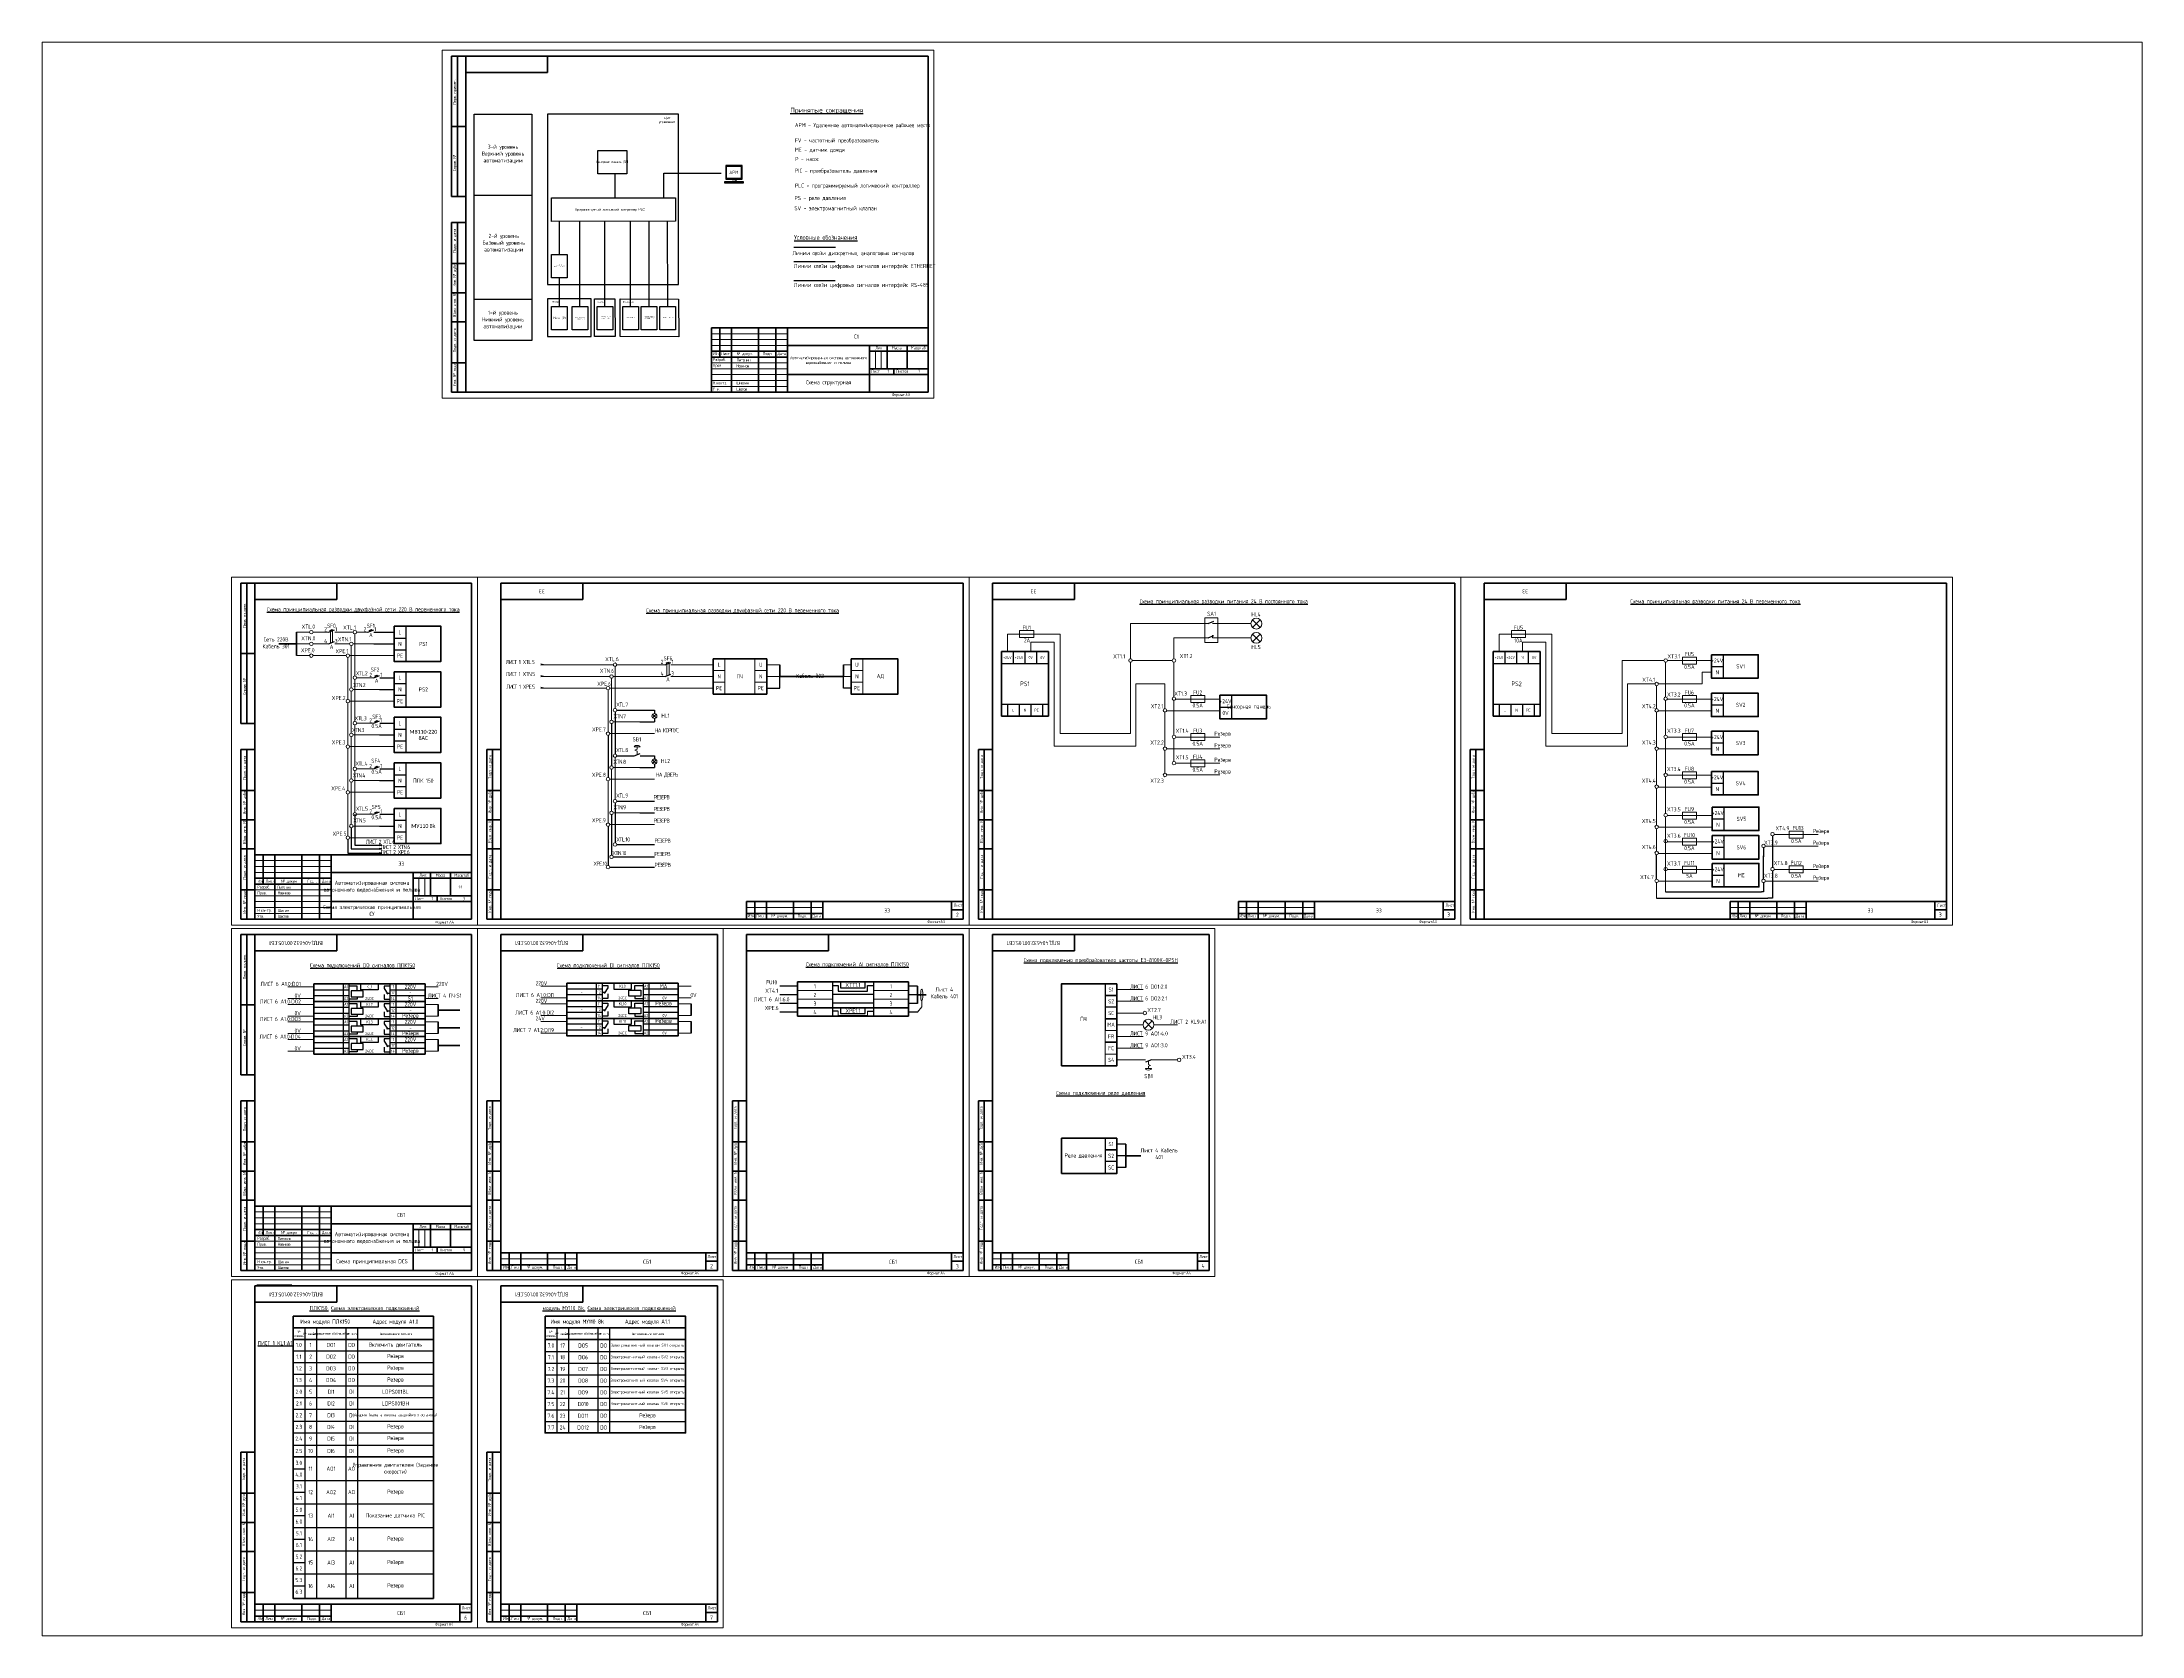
# Paper-space layout 'Лист2' of a CAD drawing. Header units: millimetres. Extents: x 26 to 231, y 20 to 176.
# The model-space entities are those that its viewports show. They can reach past a viewport. Long polylines and large blocks are cut down to what shows.
import ezdxf

# ---------------------------------------------------------------- set-up
doc = ezdxf.new("R2010")
doc.units = ezdxf.units.MM
for name, pattern in [('CENTER2', [28.575, 19.05, -3.175, 3.175, -3.175]), ('HIDDEN', [9.525, 6.35, -3.175]), ('K5LT_BASIC', [0]), ('K5LT_THIN', [0])]:
    doc.linetypes.add(name, pattern=pattern)
doc.layers.add('Линии RS485', color=1, linetype='RS485')
doc.layers.add('Основная', color=7, linetype='Continuous', lineweight=30)
doc.layers.add('Стерка', color=7, linetype='Continuous', lineweight=15)
doc.styles.get("Standard").update_dxf_attribs({"font": 'arial.ttf'})
doc.styles.add('Аннотативный', font='arial.ttf')
doc.styles.add('ГОСТ В', font='GOST_0.TTF', dxfattribs={"height": 3.5})
doc.styles.add('ГОСТ тип А', font='GOST_0.TTF', dxfattribs={"height": 3.5})
doc.styles.add('ГОСТ тип В', font='GOST_0.TTF')
doc.linetypes.add('RS485', pattern='A,3,-0.5,["RS",Standard,S=0.5,R=0,X=-0.1,Y=-0.05],-1.5', length=5)
doc.linetypes.add('витая пара', pattern='A,3,-0.5,["FX",Standard,S=0.5,R=0,X=-0.1,Y=-0.05],-1.5', length=5)

# ---------------------------------------------------------------- blocks, each defined once
blk = doc.blocks.new('A3')
at = {"linetype": 'K5LT_THIN', "lineweight": 18}
for p, q in [((0, 0), (0, 297)), ((0, 297), (420, 297)), ((420, 297), (420, 0)), ((230, 55), (295, 55)), ((230, 50), (295, 50)), ((230, 45), (295, 45)), ((370, 25), (370, 40)), ((375, 25), (375, 40)), ((230, 30), (295, 30)), ((230, 25), (295, 25)), ((230, 20), (295, 20)), ((420, 0), (0, 0)), ((230, 15), (295, 15)), ((230, 10), (295, 10))]:
    blk.add_line(p, q, dxfattribs=at)
at = {"linetype": 'K5LT_BASIC', "lineweight": 40}
for p, q in [((8, 172), (8, 292)), ((20, 292), (8, 292)), ((13, 172), (13, 292)), ((20, 5), (20, 292)), ((20, 292), (415, 292)), ((90, 292), (90, 278)), ((415, 292), (415, 5)), ((90, 278), (20, 278)), ((20, 232), (8, 232)), ((20, 172), (8, 172)), ((8, 5), (8, 150)), ((20, 150), (8, 150)), ((13, 5), (13, 150)), ((20, 115), (8, 115)), ((20, 90), (8, 90)), ((20, 65), (8, 65)), ((230, 60), (415, 60)), ((230, 5), (230, 60)), ((237, 35), (237, 60)), ((247, 5), (247, 60)), ((270, 5), (270, 60)), ((285, 5), (285, 60)), ((295, 5), (295, 60)), ((230, 40), (295, 40)), ((295, 45), (415, 45)), ((365, 5), (365, 45)), ((365, 40), (380, 40)), ((380, 25), (380, 45)), ((380, 40), (415, 40)), ((397, 25), (397, 45)), ((20, 30), (8, 30)), ((230, 35), (295, 35)), ((295, 20), (365, 20)), ((365, 25), (415, 25)), ((365, 20), (415, 20)), ((385.6, 20), (385.6, 25)), ((20, 5), (8, 5)), ((415, 5), (20, 5))]:
    blk.add_line(p, q, dxfattribs=at)
at = {"style": 'ГОСТ тип А'}
blk.add_text('Масштаб', height=2.5, dxfattribs=at).set_placement((400.4, 41.7))
at = {"char_height": 2.5, "attachment_point": 1, "rotation": 90, "style": 'ГОСТ тип А'}
for s, insert in [('Перв. примен.', (9.2, 250.6)), ('Справ. №', (9.2, 193.7)), ('Подп. и дата', (9.2, 124)), ('Инв. № дубл.', (9.2, 95)), ('Взам. инв. №', (9.2, 69.2)), ('Подп. и дата', (9.2, 39)), ('Инв. № подл.', (9.2, 10))]:
    blk.add_mtext(s, dxfattribs=dict(at, insert=insert))
at = {"char_height": 2.5, "attachment_point": 1, "style": 'ГОСТ тип А'}
for s, insert in [('Изм.', (231.3, 39.2)), ('Лист', (238.3, 39.2)), ('№ докум.', (251.4, 39.2)), ('Подп.', (273.8, 39.2)), ('Дата', (286.3, 39.2)), ('Лит.', (370, 44.2)), ('Масса', (384, 44.2)), ('Разраб.', (231.2, 34.2)), ('Пров.', (231.2, 29.2)), ('Лист', (366.4, 24.2)), ('1', (380.5, 24.2)), ('Листов', (387.5, 24.2)), ('Утв.', (231.2, 9.2)), ('Н.контр.', (231.2, 14.2)), ('Формат', (383.9, 4.2)), ('A3', (395.5, 4.2))]:
    blk.add_mtext(s, dxfattribs=dict(at, insert=insert))
blk = doc.blocks.new('A3-2')
at = {"linetype": 'K5LT_THIN', "lineweight": 18}
for p, q in [((420, 0), (420, 297)), ((420, 297), (840, 297)), ((840, 297), (840, 0)), ((840, 0), (420, 0)), ((650, 15), (715, 15))]:
    blk.add_line(p, q, dxfattribs=at)
at = {"linetype": 'K5LT_BASIC', "lineweight": 40}
for p, q in [((440, 5), (440, 292)), ((440, 292), (835, 292)), ((510, 292), (510, 278)), ((835, 292), (835, 5)), ((510, 278), (440, 278)), ((428, 5), (428, 150)), ((440, 150), (428, 150)), ((433, 5), (433, 150)), ((440, 115), (428, 115)), ((440, 90), (428, 90)), ((440, 65), (428, 65)), ((440, 30), (428, 30)), ((650, 20), (835, 20)), ((650, 5), (650, 20)), ((657, 5), (657, 20)), ((667, 5), (667, 20)), ((690, 5), (690, 20)), ((705, 5), (705, 20)), ((715, 5), (715, 20)), ((825, 5), (825, 20)), ((440, 5), (428, 5)), ((835, 5), (440, 5)), ((650, 10), (657, 10)), ((657, 10), (667, 10)), ((667, 10), (690, 10)), ((690, 10), (705, 10)), ((705, 10), (715, 10)), ((825, 13), (835, 13))]:
    blk.add_line(p, q, dxfattribs=at)
at = {"char_height": 2.5, "attachment_point": 1, "rotation": 90, "style": 'ГОСТ тип А'}
for s, insert in [('Подп. и дата', (429.3, 124.6)), ('Инв. № дубл.', (429.3, 95.6)), ('Взам. инв. №', (429.3, 69.8)), ('Подп. и дата', (429.3, 39.6)), ('Инв. № подл.', (429.3, 10.6))]:
    blk.add_mtext(s, dxfattribs=dict(at, insert=insert))
at = {"char_height": 2.5, "attachment_point": 1, "style": 'ГОСТ тип А'}
for s, insert in [('Лист', (827, 18.2)), ('Изм.', (651, 9.2)), ('Лист', (658, 9.2)), ('№ докум.', (671.1, 9.2)), ('Подп.', (693.5, 9.2)), ('Дата', (706, 9.2)), ('Формат', (804.3, 4.2)), ('A3', (815.5, 4.2))]:
    blk.add_mtext(s, dxfattribs=dict(at, insert=insert))
blk = doc.blocks.new('A4')
at = {"linetype": 'K5LT_THIN', "lineweight": 18}
for p, q in [((0, 0), (0, 297)), ((0, 297), (210, 297)), ((210, 297), (210, 0)), ((20, 55), (85, 55)), ((20, 50), (85, 50)), ((20, 45), (85, 45)), ((160, 25), (160, 40)), ((165, 25), (165, 40)), ((20, 30), (85, 30)), ((20, 25), (85, 25)), ((20, 20), (85, 20)), ((210, 0), (0, 0)), ((20, 15), (85, 15)), ((20, 10), (85, 10))]:
    blk.add_line(p, q, dxfattribs=at)
at = {"linetype": 'K5LT_BASIC', "lineweight": 40}
for p, q in [((8, 172), (8, 292)), ((20, 292), (8, 292)), ((13, 172), (13, 292)), ((20, 5), (20, 292)), ((20, 292), (205, 292)), ((90, 292), (90, 278)), ((205, 292), (205, 5)), ((90, 278), (20, 278)), ((20, 232), (8, 232)), ((20, 172), (8, 172)), ((8, 5), (8, 150)), ((20, 150), (8, 150)), ((13, 5), (13, 150)), ((20, 115), (8, 115)), ((20, 90), (8, 90)), ((20, 65), (8, 65)), ((20, 60), (205, 60)), ((20, 5), (20, 60)), ((27, 35), (27, 60)), ((37, 5), (37, 60)), ((60, 5), (60, 60)), ((75, 5), (75, 60)), ((85, 5), (85, 60)), ((20, 40), (85, 40)), ((85, 45), (205, 45)), ((155, 5), (155, 45)), ((155, 40), (170, 40)), ((170, 25), (170, 45)), ((170, 40), (205, 40)), ((187, 25), (187, 45)), ((20, 30), (8, 30)), ((20, 35), (85, 35)), ((85, 20), (155, 20)), ((155, 25), (205, 25)), ((155, 20), (205, 20)), ((175.6, 20), (175.6, 25)), ((20, 5), (8, 5)), ((205, 5), (20, 5))]:
    blk.add_line(p, q, dxfattribs=at)
at = {"char_height": 2.5, "attachment_point": 1, "rotation": 90, "style": 'ГОСТ тип А'}
for s, insert in [('Перв. примен.', (9.8, 253.7)), ('Справ. №', (9.8, 196.8)), ('Подп. и дата', (9.8, 123.9)), ('Инв. № дубл.', (9.8, 94.8)), ('Взам. инв. №', (9.8, 69)), ('Подп. и дата', (9.8, 38.9)), ('Инв. № подл.', (9.8, 9.8))]:
    blk.add_mtext(s, dxfattribs=dict(at, insert=insert))
at = {"char_height": 2.5, "attachment_point": 1, "style": 'ГОСТ тип А'}
for s, insert in [('Изм.', (22.2, 38.8)), ('Лист', (29.2, 38.8)), ('№ докум.', (42.3, 38.8)), ('Подп.', (64.7, 38.8)), ('Дата', (77.2, 38.8)), ('Лит.', (160.4, 43.8)), ('Масса', (174.4, 43.8)), ('Масштаб', (190.4, 43.8)), ('Разраб.', (22.1, 33.8)), ('Пров.', (22.1, 28.8)), ('Лист', (156.8, 23.8)), ('1', (170.9, 23.8)), ('Листов', (177.8, 23.8)), ('Утв.', (22.1, 8.8)), ('Н.контр.', (22.1, 13.8)), ('Формат', (174, 3.8)), ('A4', (185.9, 3.8))]:
    blk.add_mtext(s, dxfattribs=dict(at, insert=insert))
blk = doc.blocks.new('A4-2')
at = {"linetype": 'K5LT_THIN', "lineweight": 18}
for p, q in [((210, 0), (210, 297)), ((210, 297), (420, 297)), ((420, 297), (420, 0)), ((420, 0), (210, 0)), ((230, 15), (295, 15))]:
    blk.add_line(p, q, dxfattribs=at)
at = {"linetype": 'K5LT_BASIC', "lineweight": 40}
for p, q in [((230, 5), (230, 292)), ((230, 292), (415, 292)), ((300, 292), (300, 278)), ((415, 292), (415, 5)), ((300, 278), (230, 278)), ((218, 5), (218, 150)), ((230, 150), (218, 150)), ((223, 5), (223, 150)), ((230, 115), (218, 115)), ((230, 90), (218, 90)), ((230, 65), (218, 65)), ((230, 30), (218, 30)), ((230, 20), (415, 20)), ((230, 5), (230, 20)), ((237, 5), (237, 20)), ((247, 5), (247, 20)), ((270, 5), (270, 20)), ((285, 5), (285, 20)), ((295, 5), (295, 20)), ((405, 5), (405, 20)), ((230, 5), (218, 5)), ((230, 10), (237, 10)), ((415, 5), (230, 5)), ((237, 10), (247, 10)), ((247, 10), (270, 10)), ((270, 10), (285, 10)), ((285, 10), (295, 10)), ((405, 13), (415, 13))]:
    blk.add_line(p, q, dxfattribs=at)
at = {"char_height": 2.5, "attachment_point": 1, "rotation": 90, "style": 'ГОСТ тип А'}
for s, insert in [('Подп. и дата', (219.1, 124.6)), ('Инв. № дубл.', (219.1, 95.5)), ('Взам. инв. №', (219.1, 69.8)), ('Подп. и дата', (219.1, 39.6)), ('Инв. № подл.', (219.1, 10.5))]:
    blk.add_mtext(s, dxfattribs=dict(at, insert=insert))
at = {"char_height": 2.5, "attachment_point": 1, "style": 'ГОСТ тип А'}
for s, insert in [('Лист', (406.7, 18.2)), ('Изм.', (231.9, 9.2)), ('Лист', (238.9, 9.2)), ('№ докум.', (252, 9.2)), ('Подп.', (274.5, 9.2)), ('Дата', (286.9, 9.2)), ('Формат', (383.8, 4.2)), ('A4', (395.5, 4.2))]:
    blk.add_mtext(s, dxfattribs=dict(at, insert=insert))

msp = doc.modelspace()

# ---------------------------------------------------------------- linework, layer by layer
for p, q in [((3949.1, 1636.9), (3947.5, 1636.9)), ((3949.1, 1636.9), (3947.5, 1636.9)), ((3950.7, 1634.9), (3947.5, 1634.9)), ((3950.7, 1634.9), (3947.5, 1634.9)), ((3950.7, 1636.9), (3950.7, 1634.9)), ((3800, 1572.7), (3800, 1600.9)), ((3817.6, 1528.2), (3817.5, 1600.9)), ((3839, 1528.3), (3839, 1600.9)), ((3860.8, 1528.3), (3860.8, 1600.9)), ((3876.7, 1528.3), (3876.6, 1601)), ((3892.6, 1528.3), (3892.5, 1601)), ((4000.4, 1578.9), (4035.8, 1578.9)), ((3800, 1528.2), (3800, 1552.7)), ((4145, 1020), (4145, 1292)), ((4354.2, 1257.4), (4359.2, 1259.4)), ((4354.2, 1245.2), (4359.2, 1247.2)), ((3786.5, 1222.3), (3784.2, 1222.8)), ((3786.5, 1222.3), (3784.2, 1221.9)), ((3890.3, 1222.3), (3895.3, 1224.3)), ((3891.5, 1223.8), (3893.4, 1224.6)), ((3891.9, 1223), (3891.5, 1223.8)), ((3893.7, 1223.7), (3893.4, 1224.6)), ((3786.5, 1212.3), (3784.2, 1212.8)), ((3786.5, 1212.3), (3784.2, 1211.9)), ((3786.5, 1202.3), (3784.2, 1202.8)), ((3786.5, 1202.3), (3784.2, 1201.9)), ((3890.3, 1212.3), (3895.3, 1214.3)), ((3977.1, 1202.3), (3988.3, 1202.3)), ((3988.3, 1202.3), (3988.3, 1212.3)), ((4042.7, 1202.3), (4042.7, 1212.3)), ((4049.2, 1202.3), (4042.7, 1202.3)), ((3844.6, 1172), (3844.6, 1136.1)), ((3847.6, 1182), (3847.6, 1146.1)), ((3849.1, 1183.5), (3881.2, 1183.5)), ((3868.7, 1173.5), (3881.2, 1173.5)), ((3881.2, 1183.5), (3881.2, 1180.6)), ((3881.2, 1176.4), (3881.2, 1173.5)), ((3841.6, 1162), (3841.6, 1126.1)), ((3849.1, 1144.6), (3863.9, 1144.6)), ((3863.9, 1144.6), (3868.9, 1146.6)), ((3868.7, 1134.6), (3881.2, 1134.6)), ((3869.1, 1144.6), (3881.2, 1144.6)), ((3881.2, 1144.6), (3881.2, 1141.8)), ((3881.2, 1137.5), (3881.2, 1134.6)), ((3625.3, 1094.6), (3625.3, 1068.1)), ((3844.6, 1094.3), (3844.6, 1059.8)), ((3847.6, 1104.3), (3847.6, 1070.3)), ((3849.1, 1105.8), (3881.2, 1105.8)), ((3868.7, 1095.8), (3881.2, 1095.8)), ((3622.3, 1083.1), (3622.3, 1065)), ((3841.6, 1084.3), (3841.6, 1051)), ((3619.3, 1073.1), (3619.3, 1061.3)), ((3619.3, 1061.3), (3648.4, 1061.3)), ((3622.3, 1065), (3648.4, 1065)), ((3625.3, 1068.1), (3648.4, 1068.1)), ((3648.4, 1068.1), (3646.1, 1068.6)), ((3648.4, 1068.1), (3646.1, 1067.7)), ((3648.4, 1065), (3646.1, 1065.5)), ((3648.4, 1065), (3646.1, 1064.5)), ((3648.4, 1061.3), (3646.1, 1061.8)), ((3648.4, 1061.3), (3646.1, 1060.8)), ((3849.1, 1068.8), (3881.2, 1068.8)), ((4737.3, 1039.3), (4737.3, 1060.1)), ((4828.6, 1066.1), (4828.6, 1058.2)), ((4828.6, 1039.3), (4828.6, 1059.1)), ((4836.3, 1076.1), (4836.3, 1049.3)), ((3843.1, 1049.5), (3881.2, 1049.5)), ((3846.1, 1058.3), (3881.2, 1058.3)), ((4836.3, 1046.3), (4836.3, 1022.9)), ((4737.3, 1022.9), (4832.2, 1022.9)), ((4745, 1028.4), (4826.8, 1028.4)), ((4828.6, 1028.4), (4826.8, 1028.4)), ((4828.6, 1036.3), (4828.6, 1028.4)), ((4836.3, 1022.9), (4832.2, 1022.9)), ((4305.7, 884.9), (4300.7, 882.9)), ((4266.3, 818), (4266.3, 788)), ((4276.3, 808), (4266.3, 808)), ((4266.3, 808), (4276.3, 808)), ((4276.3, 818), (4276.3, 813)), ((4283.8, 813), (4276.3, 813)), ((4276.3, 798), (4266.3, 798)), ((4283.8, 803), (4276.3, 803)), ((4276.3, 798), (4276.3, 793)), ((4283.8, 793), (4276.3, 793))]:
    msp.add_line(p, q)
at = {"linetype": 'CENTER2'}
for p, q in [((3776.5, 1622.9), (3727.2, 1622.9)), ((3776.5, 1534.2), (3727.2, 1534.2))]:
    msp.add_line(p, q, dxfattribs=at)
at = {"color": 7, "lineweight": 50}
for p, q in [((3575.4, 1240.1), (3560.4, 1240.1)), ((4098.3, 951.4), (4003.3, 951.4)), ((4003.3, 951.4), (4003.3, 944)), ((4098.3, 944), (4098.3, 951.4)), ((3912.6, 922.8), (3912.6, 932.8)), ((4003.3, 944), (4003.3, 936.7)), ((4003.3, 936.7), (4003.3, 929.4)), ((4098.3, 936.7), (4098.3, 944)), ((4098.3, 929.4), (4098.3, 936.7)), ((4105.8, 933), (4105.8, 947.7)), ((4105.8, 940.4), (4113.3, 940.4)), ((3696.5, 922.3), (3696.5, 932.3)), ((3696.5, 927.3), (3715, 927.3)), ((3696.5, 907.3), (3696.5, 917.3)), ((3912.6, 907.8), (3912.6, 917.8)), ((4098.3, 929.4), (4003.3, 929.4)), ((4003.3, 929.4), (4003.3, 922.1)), ((4003.3, 922.1), (4098.3, 922.1)), ((4098.3, 922.1), (4098.3, 929.4)), ((3696.5, 912.3), (3715, 912.3)), ((3696.5, 892.3), (3696.5, 902.3)), ((3696.5, 897.3), (3715, 897.3)), ((3572.5, 656), (3692.5, 656)), ((3572.5, 646), (3692.5, 646)), ((3787.8, 656), (3907.8, 656)), ((3787.8, 646), (3907.8, 646)), ((3572.5, 545.8), (3692.5, 545.8))]:
    msp.add_line(p, q, dxfattribs=at)
at = {"lineweight": 50}
for p, q in [((3575.4, 1250.1), (3575.4, 1230.1)), ((3988.3, 1212.3), (3988.3, 1222.3)), ((4042.7, 1212.3), (4042.7, 1222.3)), ((3988.3, 1212.3), (4042.7, 1212.3)), ((4283.8, 793), (4283.8, 813)), ((4283.8, 803), (4296.8, 803))]:
    msp.add_line(p, q, dxfattribs=at)
at = {"color": 7}
for p, q in [((3602.8, 1250.1), (3607.8, 1252.1)), ((3602.9, 1240.1), (3607.9, 1242.1)), ((3604.1, 1251.6), (3605.9, 1252.3)), ((3604.4, 1250.7), (3604.1, 1251.6)), ((3606.3, 1251.5), (3605.9, 1252.3)), ((3636.4, 1250.1), (3641.4, 1252.1)), ((3637.7, 1251.6), (3639.6, 1252.3)), ((3638, 1250.7), (3637.7, 1251.6)), ((3639.9, 1251.5), (3639.6, 1252.3)), ((3641.5, 1250.1), (3658.8, 1250.1)), ((3641.5, 1240.1), (3658.8, 1240.1)), ((3658.8, 1245.1), (3668.8, 1245.1)), ((3668.8, 1255.1), (3668.8, 1225.1)), ((3658.8, 1235.1), (3668.8, 1235.1)), ((4177.7, 1223.5), (4217.7, 1223.5)), ((4187.7, 1233.5), (4187.7, 1223.5)), ((4197.7, 1233.5), (4197.7, 1223.5)), ((4207.7, 1233.5), (4207.7, 1223.5)), ((4597.7, 1223.5), (4637.7, 1223.5)), ((4607.7, 1233.5), (4607.7, 1223.5)), ((4617.7, 1233.5), (4617.7, 1223.5)), ((4627.7, 1233.5), (4627.7, 1223.5)), ((4784.1, 1220.9), (4794.1, 1220.9)), ((4794.1, 1230.9), (4794.1, 1210.9)), ((3641.4, 1211.2), (3646.4, 1213.2)), ((3642.6, 1212.7), (3644.5, 1213.5)), ((3643, 1211.9), (3642.6, 1212.7)), ((3644.8, 1212.6), (3644.5, 1213.5)), ((3646.8, 1211.2), (3658.8, 1211.2)), ((3658.8, 1206.2), (3668.8, 1206.2)), ((3668.8, 1216.2), (3668.8, 1186.2)), ((3646.4, 1201.2), (3658.8, 1201.2)), ((3658.8, 1196.2), (3668.8, 1196.2)), ((4177.7, 1188.5), (4217.7, 1188.5)), ((4182.7, 1188.5), (4182.7, 1178.5)), ((4192.7, 1188.5), (4192.7, 1178.5)), ((4202.7, 1188.5), (4202.7, 1178.5)), ((4212.7, 1188.5), (4212.7, 1178.5)), ((4364.1, 1186.2), (4374.1, 1186.2)), ((4374.1, 1196.2), (4374.1, 1176.2)), ((4597.7, 1188.5), (4637.7, 1188.5)), ((4602.7, 1188.5), (4602.7, 1178.5)), ((4612.7, 1188.5), (4612.7, 1178.5)), ((4622.7, 1188.5), (4622.7, 1178.5)), ((4632.7, 1188.5), (4632.7, 1178.5)), ((4784.1, 1188), (4794.1, 1188)), ((4794.1, 1198), (4794.1, 1178)), ((3641.4, 1172.4), (3646.4, 1174.4)), ((3642.6, 1173.9), (3644.5, 1174.7)), ((3643, 1173.1), (3642.6, 1173.9)), ((3644.8, 1173.8), (3644.5, 1174.7)), ((3646.8, 1172.4), (3658.8, 1172.4)), ((3658.8, 1167.4), (3668.8, 1167.4)), ((3668.8, 1177.4), (3668.8, 1147.4)), ((3646.4, 1162.4), (3658.8, 1162.4)), ((3658.8, 1157.4), (3668.8, 1157.4)), ((4784.1, 1155.5), (4794.1, 1155.5)), ((4794.1, 1165.5), (4794.1, 1145.5)), ((3641.4, 1133.4), (3646.4, 1135.4)), ((3642.6, 1134.9), (3644.5, 1135.6)), ((3643, 1134), (3642.6, 1134.9)), ((3644.8, 1134.7), (3644.5, 1135.6)), ((3646.8, 1133.4), (3658.8, 1133.4)), ((3668.8, 1138.4), (3668.8, 1108.4)), ((4794.1, 1131.1), (4794.1, 1111.1)), ((3646.4, 1123.4), (3658.8, 1123.4)), ((3658.8, 1128.4), (3668.8, 1128.4)), ((3658.8, 1118.4), (3668.8, 1118.4)), ((4784.1, 1121.1), (4794.1, 1121.1)), ((3641.4, 1094.6), (3646.4, 1096.6)), ((3642.6, 1096), (3644.5, 1096.8)), ((3643, 1095.2), (3642.6, 1096)), ((3644.8, 1095.9), (3644.5, 1096.8)), ((3646.8, 1094.6), (3658.8, 1094.6)), ((3668.8, 1099.6), (3668.8, 1069.6)), ((4794.7, 1100.7), (4794.7, 1080.7)), ((3646.4, 1084.6), (3658.8, 1084.6)), ((3658.8, 1089.6), (3668.8, 1089.6)), ((3658.8, 1079.6), (3668.8, 1079.6)), ((4784.7, 1090.7), (4794.7, 1090.7)), ((4794.7, 1076.4), (4794.7, 1056.4)), ((4784.7, 1066.4), (4794.7, 1066.4)), ((4784.7, 1042.6), (4794.7, 1042.6)), ((4794.7, 1052.6), (4794.7, 1032.6)), ((4033.3, 951.4), (4033.3, 944)), ((4040.3, 951.4), (4040.3, 946.4)), ((4061.3, 946.4), (4061.3, 951.4)), ((4068.3, 951.4), (4068.3, 944)), ((3590.3, 944.8), (3620.3, 944.8)), ((3590.3, 939.8), (3620.3, 939.8)), ((3615.3, 949.8), (3615.3, 934.8)), ((3615.3, 934.8), (3615.3, 919.8)), ((3620.3, 949.8), (3620.3, 934.8)), ((3627.3, 947.8), (3620.3, 947.8)), ((3627.3, 936.8), (3620.3, 936.8)), ((3620.3, 934.8), (3620.3, 919.8)), ((3627.3, 932.8), (3620.3, 932.8)), ((3627.3, 943.8), (3627.3, 947.8)), ((3627.3, 938.8), (3627.3, 936.8)), ((3627.3, 928.8), (3627.3, 932.8)), ((3630.3, 944.8), (3630.3, 949.8)), ((3645.3, 944.8), (3630.3, 944.8)), ((3630.3, 929.8), (3630.3, 934.8)), ((3645.3, 949.8), (3645.3, 944.8)), ((3645.3, 934.8), (3645.3, 929.8)), ((3655.3, 947.8), (3650.3, 947.8)), ((3650.3, 947.8), (3650.3, 945.8)), ((3650.3, 945.8), (3653.6, 941)), ((3650.3, 940.8), (3650.3, 936.8)), ((3650.3, 936.8), (3655.3, 936.8)), ((3655.3, 932.8), (3650.3, 932.8)), ((3650.3, 932.8), (3650.3, 930.8)), ((3652.3, 941.8), (3655.3, 941.8)), ((3655.3, 949.8), (3655.3, 934.8)), ((3655.3, 944.8), (3685.3, 944.8)), ((3655.3, 939.8), (3685.3, 939.8)), ((3655.3, 934.8), (3655.3, 919.8)), ((3660.3, 949.8), (3660.3, 934.8)), ((3660.3, 934.8), (3660.3, 919.8)), ((3836.5, 945.3), (3806.5, 945.3)), ((3836.5, 940.3), (3806.5, 940.3)), ((3831.5, 950.3), (3831.5, 935.3)), ((3831.5, 935.3), (3831.5, 920.3)), ((3836.5, 950.3), (3836.5, 935.3)), ((3836.5, 948.3), (3841.5, 948.3)), ((3839.5, 942.3), (3836.5, 942.3)), ((3841.5, 937.3), (3836.5, 937.3)), ((3836.5, 935.3), (3836.5, 920.3)), ((3836.5, 933.3), (3841.5, 933.3)), ((3841.5, 946.3), (3838.3, 941.5)), ((3841.5, 948.3), (3841.5, 946.3)), ((3841.5, 941.3), (3841.5, 937.3)), ((3841.5, 933.3), (3841.5, 931.3)), ((3846.5, 950.3), (3846.5, 945.3)), ((3846.5, 945.3), (3861.5, 945.3)), ((3846.5, 935.3), (3846.5, 930.3)), ((3861.5, 945.3), (3861.5, 950.3)), ((3861.5, 930.3), (3861.5, 935.3)), ((3864.5, 944.3), (3864.5, 948.3)), ((3864.5, 948.3), (3871.5, 948.3)), ((3864.5, 939.3), (3864.5, 937.3)), ((3864.5, 937.3), (3871.5, 937.3)), ((3864.5, 929.3), (3864.5, 933.3)), ((3864.5, 933.3), (3871.5, 933.3)), ((3871.5, 950.3), (3871.5, 935.3)), ((3901.5, 945.3), (3871.5, 945.3)), ((3901.5, 940.3), (3871.5, 940.3)), ((3871.5, 935.3), (3871.5, 920.3)), ((3876.5, 950.3), (3876.5, 935.3)), ((3876.5, 935.3), (3876.5, 920.3)), ((4003.3, 947.7), (3988.3, 947.7)), ((4003.3, 940.4), (3988.3, 940.4)), ((4003.3, 933), (3988.3, 933)), ((4033.3, 948.4), (4038.3, 948.4)), ((4033.3, 944), (4033.3, 936.7)), ((4033.3, 941), (4063.3, 941)), ((4033.3, 936.7), (4033.3, 929.4)), ((4033.3, 933.7), (4063.3, 933.7)), ((4038.3, 948.4), (4038.3, 943.6)), ((4038.3, 943.6), (4063.3, 943.6)), ((4040.3, 946.4), (4061.3, 946.4)), ((4063.3, 943.6), (4063.3, 948.4)), ((4063.3, 948.4), (4068.3, 948.4)), ((4063.3, 941), (4068.3, 941)), ((4063.3, 933.7), (4068.3, 933.7)), ((4068.3, 944), (4068.3, 936.7)), ((4068.3, 936.7), (4068.3, 929.4)), ((4105.8, 947.7), (4098.3, 947.7)), ((4105.8, 940.4), (4098.3, 940.4)), ((4105.8, 933), (4098.3, 933)), ((4266.3, 949.9), (4266.3, 909.9)), ((4276.3, 939.9), (4266.3, 939.9)), ((4266.3, 939.9), (4276.3, 939.9)), ((3590.3, 929.8), (3620.3, 929.8)), ((3590.3, 924.8), (3620.3, 924.8)), ((3615.3, 919.8), (3615.3, 904.8)), ((3627.3, 921.8), (3620.3, 921.8)), ((3620.3, 919.8), (3620.3, 904.8)), ((3627.3, 917.8), (3620.3, 917.8)), ((3627.3, 923.8), (3627.3, 921.8)), ((3627.3, 913.8), (3627.3, 917.8)), ((3645.3, 929.8), (3630.3, 929.8)), ((3630.3, 914.8), (3630.3, 919.8)), ((3645.3, 919.8), (3645.3, 914.8)), ((3650.3, 930.8), (3653.6, 926)), ((3650.3, 925.8), (3650.3, 921.8)), ((3650.3, 921.8), (3655.3, 921.8)), ((3655.3, 917.8), (3650.3, 917.8)), ((3650.3, 917.8), (3650.3, 915.8)), ((3650.3, 915.8), (3653.6, 911)), ((3652.3, 926.8), (3655.3, 926.8)), ((3655.3, 929.8), (3685.3, 929.8)), ((3655.3, 924.8), (3685.3, 924.8)), ((3655.3, 919.8), (3655.3, 904.8)), ((3660.3, 919.8), (3660.3, 904.8)), ((3836.5, 930.3), (3806.5, 930.3)), ((3836.5, 925.3), (3806.5, 925.3)), ((3836.5, 915.3), (3806.5, 915.3)), ((3831.5, 920.3), (3831.5, 905.3)), ((3839.5, 927.3), (3836.5, 927.3)), ((3841.5, 922.3), (3836.5, 922.3)), ((3836.5, 920.3), (3836.5, 905.3)), ((3836.5, 918.3), (3841.5, 918.3)), ((3841.5, 931.3), (3838.3, 926.5)), ((3841.5, 916.3), (3838.3, 911.5)), ((3841.5, 926.3), (3841.5, 922.3)), ((3841.5, 918.3), (3841.5, 916.3)), ((3846.5, 930.3), (3861.5, 930.3)), ((3846.5, 920.3), (3846.5, 915.3)), ((3846.5, 915.3), (3861.5, 915.3)), ((3861.5, 915.3), (3861.5, 920.3)), ((3864.5, 924.3), (3864.5, 922.3)), ((3864.5, 922.3), (3871.5, 922.3)), ((3864.5, 914.3), (3864.5, 918.3)), ((3864.5, 918.3), (3871.5, 918.3)), ((3901.5, 930.3), (3871.5, 930.3)), ((3901.5, 925.3), (3871.5, 925.3)), ((3871.5, 920.3), (3871.5, 905.3)), ((3901.5, 915.3), (3871.5, 915.3)), ((3876.5, 920.3), (3876.5, 905.3)), ((4003.3, 925.7), (3988.3, 925.7)), ((4033.3, 929.4), (4033.3, 922.1)), ((4038.3, 926.4), (4033.3, 926.4)), ((4040.3, 929.4), (4040.3, 924.4)), ((4040.3, 924.4), (4061.3, 924.4)), ((4061.3, 924.4), (4061.3, 929.4)), ((4063.3, 926.4), (4068.3, 926.4)), ((4068.3, 929.4), (4068.3, 922.1)), ((4105.8, 925.7), (4098.3, 925.7)), ((4276.3, 929.9), (4266.3, 929.9)), ((4276.3, 919.9), (4266.3, 919.9)), ((4266.3, 919.9), (4276.3, 919.9)), ((3590.3, 914.8), (3620.3, 914.8)), ((3590.3, 909.8), (3620.3, 909.8)), ((3590.3, 899.8), (3620.3, 899.8)), ((3615.3, 904.8), (3615.3, 889.8)), ((3627.3, 906.8), (3620.3, 906.8)), ((3620.3, 904.8), (3620.3, 889.8)), ((3627.3, 902.8), (3620.3, 902.8)), ((3627.3, 908.8), (3627.3, 906.8)), ((3627.3, 898.8), (3627.3, 902.8)), ((3645.3, 914.8), (3630.3, 914.8)), ((3630.3, 899.8), (3630.3, 904.8)), ((3645.3, 899.8), (3630.3, 899.8)), ((3645.3, 904.8), (3645.3, 899.8)), ((3650.3, 910.8), (3650.3, 906.8)), ((3650.3, 906.8), (3655.3, 906.8)), ((3655.3, 902.8), (3650.3, 902.8)), ((3650.3, 902.8), (3650.3, 900.8)), ((3650.3, 900.8), (3653.6, 896)), ((3652.3, 911.8), (3655.3, 911.8)), ((3655.3, 914.8), (3685.3, 914.8)), ((3655.3, 909.8), (3685.3, 909.8)), ((3655.3, 904.8), (3655.3, 889.8)), ((3655.3, 899.8), (3685.3, 899.8)), ((3660.3, 904.8), (3660.3, 889.8)), ((3836.5, 910.3), (3806.5, 910.3)), ((3839.5, 912.3), (3836.5, 912.3)), ((3841.5, 907.3), (3836.5, 907.3)), ((3841.5, 911.3), (3841.5, 907.3)), ((3864.5, 909.3), (3864.5, 907.3)), ((3864.5, 907.3), (3871.5, 907.3)), ((3901.5, 910.3), (3871.5, 910.3)), ((4276.3, 899.9), (4266.3, 899.9)), ((4266.3, 899.9), (4276.3, 899.9)), ((3590.3, 894.8), (3620.3, 894.8)), ((3627.3, 891.8), (3620.3, 891.8)), ((3627.3, 893.8), (3627.3, 891.8)), ((3650.3, 895.8), (3650.3, 891.8)), ((3650.3, 891.8), (3655.3, 891.8)), ((3652.3, 896.8), (3655.3, 896.8)), ((3655.3, 894.8), (3685.3, 894.8)), ((3571.6, 692.5), (3541.6, 692.5)), ((3582.5, 656), (3582.5, 425)), ((3592.5, 656), (3592.5, 425)), ((3617.5, 656), (3617.5, 425)), ((3627.5, 656), (3627.5, 425)), ((3797.8, 656), (3797.8, 566.4)), ((3807.8, 656), (3807.8, 566.4)), ((3832.8, 656), (3832.8, 566.4)), ((3842.8, 656), (3842.8, 566.4)), ((3572.5, 640.4), (3542.5, 640.4)), ((3572.5, 636.5), (3692.5, 636.5)), ((3787.8, 636), (3907.8, 636)), ((3572.5, 626.5), (3692.5, 626.5)), ((3572.5, 616.5), (3692.5, 616.5)), ((3787.8, 626), (3907.8, 626)), ((3787.8, 616), (3907.8, 616)), ((3572.5, 606.5), (3692.5, 606.5)), ((3572.5, 596.5), (3692.5, 596.5)), ((3787.8, 606), (3907.8, 606)), ((3787.8, 596), (3907.8, 596)), ((3572.5, 586.5), (3692.5, 586.5)), ((3572.5, 576.5), (3692.5, 576.5)), ((3787.8, 586), (3907.8, 586)), ((3787.8, 576), (3907.8, 576)), ((3572.5, 566.5), (3692.5, 566.5)), ((3572.5, 556), (3692.5, 556)), ((3572.5, 535.8), (3582.5, 535.8)), ((3572.5, 525.8), (3692.5, 525.8)), ((3572.5, 515.8), (3582.5, 515.8)), ((3572.5, 505.8), (3692.5, 505.8)), ((3572.5, 495.7), (3582.5, 495.7)), ((3572.5, 485.7), (3692.5, 485.7)), ((3572.5, 475.7), (3582.5, 475.7)), ((3572.5, 465.7), (3692.5, 465.7)), ((3572.5, 455.7), (3582.5, 455.7)), ((3572.5, 446.1), (3692.5, 446.1)), ((3572.5, 435.7), (3582.5, 435.7))]:
    msp.add_line(p, q, dxfattribs=at)
at = {"linetype": 'CENTER2'}
msp.add_lwpolyline([(3727.2, 1692.3), (3776.5, 1692.3), (3776.5, 1499.2), (3727.2, 1499.2)], close=True, dxfattribs=at)
at = {"linetype": 'HIDDEN'}
for points in [[(3789.9, 1547.1), (3901.9, 1547.1), (3901.9, 1692.3), (3789.9, 1692.3)], [(3789.9, 1502.5), (3827.3, 1502.5), (3827.3, 1534.7), (3789.9, 1534.8)]]:
    msp.add_lwpolyline(points, close=True, dxfattribs=at)
for points in [[(3941.3, 1634.9), (3956.9, 1634.9), (3956.9, 1633.6), (3941.3, 1633.6)], [(3941.3, 1634.9), (3956.9, 1634.9), (3956.9, 1633.6), (3941.3, 1633.6)], [(3942.1, 1636.9), (3956.1, 1636.9), (3956.1, 1648.5), (3942.1, 1648.5)], [(3942.1, 1636.9), (3956.1, 1636.9), (3956.1, 1648.5), (3942.1, 1648.5)], [(3942.5, 1637.7), (3955.7, 1637.7), (3955.7, 1647.7), (3942.5, 1647.7)], [(3942.5, 1637.7), (3955.7, 1637.7), (3955.7, 1647.7), (3942.5, 1647.7)]]:
    msp.add_lwpolyline(points, close=True)
at = {"color": 7, "lineweight": 50}
for points in [[(3658.8, 1255.1), (3698.8, 1255.1), (3698.8, 1225.1), (3658.8, 1225.1)], [(4177.7, 1233.5), (4217.7, 1233.5), (4217.7, 1178.5), (4177.7, 1178.5)], [(4597.7, 1233.5), (4637.7, 1233.5), (4637.7, 1178.5), (4597.7, 1178.5)], [(4784.1, 1230.9), (4824.1, 1230.9), (4824.1, 1210.9), (4784.1, 1210.9)], [(3658.8, 1216.2), (3698.8, 1216.2), (3698.8, 1186.2), (3658.8, 1186.2)], [(4364.1, 1196.2), (4404.1, 1196.2), (4404.1, 1176.2), (4364.1, 1176.2)], [(4784.1, 1198), (4824.1, 1198), (4824.1, 1178), (4784.1, 1178)], [(3658.8, 1177.4), (3698.8, 1177.4), (3698.8, 1147.4), (3658.8, 1147.4)], [(4784.1, 1165.5), (4824.1, 1165.5), (4824.1, 1145.5), (4784.1, 1145.5)], [(3658.8, 1138.4), (3698.8, 1138.4), (3698.8, 1108.4), (3658.8, 1108.4)], [(4784.1, 1131.1), (4824.1, 1131.1), (4824.1, 1111.1), (4784.1, 1111.1)], [(3658.8, 1099.6), (3698.8, 1099.6), (3698.8, 1069.6), (3658.8, 1069.6)], [(4784.7, 1100.7), (4824.7, 1100.7), (4824.7, 1080.7), (4784.7, 1080.7)], [(4784.7, 1076.4), (4824.7, 1076.4), (4824.7, 1056.4), (4784.7, 1056.4)], [(4784.7, 1052.6), (4824.7, 1052.6), (4824.7, 1032.6), (4784.7, 1032.6)], [(3685.3, 949.8), (3590.3, 949.8), (3590.3, 934.8), (3685.3, 934.8)], [(3685.3, 934.8), (3590.3, 934.8), (3590.3, 919.8), (3685.3, 919.8)], [(3806.5, 950.3), (3901.5, 950.3), (3901.5, 935.3), (3806.5, 935.3)], [(3806.5, 935.3), (3901.5, 935.3), (3901.5, 920.3), (3806.5, 920.3)], [(4276.3, 949.9), (4276.3, 879.9), (4229, 879.9), (4229, 949.9)], [(3685.3, 919.8), (3590.3, 919.8), (3590.3, 904.8), (3685.3, 904.8)], [(3806.5, 920.3), (3901.5, 920.3), (3901.5, 905.3), (3806.5, 905.3)], [(3685.3, 904.8), (3590.3, 904.8), (3590.3, 889.8), (3685.3, 889.8)], [(3572.5, 666), (3692.5, 666), (3692.5, 425), (3572.5, 425)], [(3787.8, 666), (3907.8, 666), (3907.8, 566.4), (3787.8, 566.4)]]:
    msp.add_lwpolyline(points, close=True, dxfattribs=at)
at = {"lineweight": 50}
for points in [[(3931.5, 1227.3), (3977.1, 1227.3), (3977.1, 1197.3), (3931.5, 1197.3)], [(4049.2, 1227.3), (4089.2, 1227.3), (4089.2, 1197.3), (4049.2, 1197.3)], [(4276.3, 818), (4276.3, 788), (4229, 788), (4229, 818)]]:
    msp.add_lwpolyline(points, close=True, dxfattribs=at)
at = {"color": 7}
for points in [[(3632.3, 943.8), (3622.3, 943.8), (3622.3, 938.8), (3632.3, 938.8)], [(3859.5, 944.3), (3869.5, 944.3), (3869.5, 939.3), (3859.5, 939.3)], [(3632.3, 928.8), (3622.3, 928.8), (3622.3, 923.8), (3632.3, 923.8)], [(3859.5, 929.3), (3869.5, 929.3), (3869.5, 924.3), (3859.5, 924.3)], [(3632.3, 913.8), (3622.3, 913.8), (3622.3, 908.8), (3632.3, 908.8)], [(3632.3, 898.8), (3622.3, 898.8), (3622.3, 893.8), (3632.3, 893.8)], [(3859.5, 914.3), (3869.5, 914.3), (3869.5, 909.3), (3859.5, 909.3)]]:
    msp.add_lwpolyline(points, close=True, dxfattribs=at)
at = {"layer": 'Линии RS485', "color": 5, "ltscale": 2}
for p, q in [((3847.6, 1620.9), (3847.6, 1641.5)), ((4000.2, 1550.4), (4035.6, 1550.4))]:
    msp.add_line(p, q, dxfattribs=at)
at = {"layer": 'Линии RS485', "linetype": 'витая пара', "ltscale": 2}
for p, q in [((3889.2, 1620.9), (3889.2, 1642)), ((3889.2, 1642), (3938.1, 1642)), ((4000.2, 1566.6), (4035.6, 1566.6))]:
    msp.add_line(p, q, dxfattribs=at)
at = {"layer": 'Основная'}
for points in [[(3832.8, 1661.5), (3857.6, 1661.5), (3857.6, 1641.5), (3832.8, 1641.5)], [(3793.3, 1620.9), (3899.3, 1620.9), (3899.3, 1601), (3793.3, 1600.9)], [(3793.3, 1572.7), (3806.7, 1572.7), (3806.7, 1552.7), (3793.3, 1552.7)], [(3793.3, 1528.2), (3806.7, 1528.2), (3806.7, 1508.2), (3793.3, 1508.2)], [(3810.9, 1528.2), (3824.3, 1528.2), (3824.3, 1508.2), (3810.9, 1508.2)], [(3832.3, 1528.3), (3845.8, 1528.3), (3845.8, 1508.3), (3832.3, 1508.3)], [(3854.1, 1528.3), (3867.6, 1528.3), (3867.6, 1508.3), (3854.1, 1508.3)], [(3869.9, 1528.3), (3883.4, 1528.3), (3883.4, 1508.3), (3869.9, 1508.3)], [(3885.9, 1528.3), (3899.3, 1528.3), (3899.3, 1508.3), (3885.9, 1508.3)]]:
    msp.add_lwpolyline(points, close=True, dxfattribs=at)
at = {"layer": 'Основная', "linetype": 'HIDDEN'}
for points in [[(3830.1, 1534.7), (3847.5, 1534.7), (3847.6, 1502.6), (3830.1, 1502.6)], [(3852, 1534.7), (3901.9, 1534.6), (3902, 1502.4), (3852, 1502.6)]]:
    msp.add_lwpolyline(points, close=True, dxfattribs=at)
at = {"layer": 'Стерка', "color": 7}
for p, q in [((4287.9, 1227.4), (4287.9, 1257.4)), ((4287.9, 1257.4), (4354.2, 1257.4)), ((4357.9, 1257.4), (4390.8, 1257.4)), ((4392.1, 1254.1), (4398.7, 1260.6)), ((4398.7, 1254.1), (4392.1, 1260.6)), ((3575.4, 1250.1), (3586.6, 1250.1)), ((3575.4, 1240.1), (3586.6, 1240.1)), ((3602.8, 1250.1), (3589.6, 1250.1)), ((3602.9, 1240.1), (3589.6, 1240.1)), ((3604.5, 1240.7), (3604.4, 1250.7)), ((3606.3, 1241.5), (3606.3, 1251.5)), ((3608.1, 1250.1), (3623.8, 1250.1)), ((3608.1, 1240.1), (3620.8, 1240.1)), ((3622.3, 1238.5), (3622.3, 1202.7)), ((3641.5, 1240.1), (3623.8, 1240.1)), ((3625.3, 1248.5), (3625.3, 1212.7)), ((3636.4, 1250.1), (3626.8, 1250.1)), ((3698.8, 1255.1), (3698.8, 1250.1)), ((4182.7, 1233.5), (4182.7, 1248.5)), ((4182.7, 1248.5), (4227.7, 1248.5)), ((4202.7, 1233.5), (4202.7, 1241.5)), ((4202.7, 1241.5), (4222.7, 1241.5)), ((4222.7, 1241.5), (4222.7, 1152.8)), ((4227.7, 1248.5), (4227.7, 1163.5)), ((4325, 1227.4), (4325, 1245.2)), ((4325, 1245.2), (4354.2, 1245.2)), ((4358, 1245.2), (4358, 1247.5)), ((4358, 1245.2), (4390.9, 1245.2)), ((4392.1, 1241.9), (4398.7, 1248.5)), ((4398.7, 1241.9), (4392.1, 1248.5)), ((4602.7, 1233.5), (4602.7, 1248.5)), ((4602.7, 1248.5), (4647.7, 1248.5)), ((4622.7, 1233.5), (4622.7, 1241.5)), ((4622.7, 1241.5), (4642.7, 1241.5)), ((4642.7, 1241.5), (4642.7, 1152.8)), ((4647.7, 1248.5), (4647.7, 1163.5)), ((3575.4, 1230.1), (3586.6, 1230.1)), ((3617.8, 1230.1), (3589.6, 1230.1)), ((3619.3, 1228.5), (3619.3, 1192.7)), ((3620.8, 1230.1), (3658.8, 1230.1)), ((4177.7, 1233.5), (4187.7, 1233.5)), ((4197.7, 1233.5), (4207.7, 1233.5)), ((4287.9, 1163.5), (4287.9, 1224.4)), ((4289.4, 1225.9), (4292.2, 1225.9)), ((4292.2, 1225.9), (4323.5, 1225.9)), ((4325, 1224.4), (4325, 1194.8)), ((4597.7, 1233.5), (4607.7, 1233.5)), ((4617.7, 1233.5), (4627.7, 1233.5)), ((4707.9, 1163.5), (4707.9, 1225.9)), ((4707.9, 1225.9), (4715.2, 1225.9)), ((4715.2, 1225.9), (4743.5, 1225.9)), ((4745, 1224.4), (4745, 1194.8)), ((4746.5, 1225.9), (4784.1, 1225.9)), ((3625.3, 1209.8), (3625.3, 1173.9)), ((3641.4, 1211.2), (3626.8, 1211.2)), ((3698.8, 1216.2), (3698.8, 1211.2)), ((4292.5, 1205.9), (4317.3, 1205.9)), ((4292.5, 1205.9), (4292.5, 1152.8)), ((4317.3, 1205.9), (4317.3, 1184.8)), ((4712.5, 1205.9), (4735.8, 1205.9)), ((4712.5, 1205.9), (4712.5, 1152.8)), ((4737.3, 1204.4), (4737.3, 1184.8)), ((4738.8, 1205.9), (4776.1, 1205.9)), ((4784.1, 1215.9), (4776.1, 1215.9)), ((4776.1, 1215.9), (4776.1, 1205.9)), ((3619.3, 1189.8), (3619.3, 1153.9)), ((3620.8, 1191.2), (3658.8, 1191.2)), ((3622.3, 1199.8), (3622.3, 1163.9)), ((3646.4, 1201.2), (3623.8, 1201.2)), ((4325, 1191.8), (4325, 1162.2)), ((4364.1, 1193), (4326.5, 1193)), ((4745, 1191.8), (4745, 1162.2)), ((4784.1, 1193), (4746.5, 1193)), ((3625.3, 1170.7), (3625.3, 1134.9)), ((3641.4, 1172.4), (3626.8, 1172.4)), ((3698.8, 1177.4), (3698.8, 1172.4)), ((4317.3, 1181.8), (4317.3, 1152.2)), ((4364.1, 1183), (4318.8, 1183)), ((4737.3, 1181.8), (4737.3, 1152.2)), ((4784.1, 1183), (4738.8, 1183)), ((3619.3, 1150.7), (3619.3, 1114.9)), ((3620.8, 1152.4), (3658.8, 1152.4)), ((3622.3, 1160.7), (3622.3, 1124.9)), ((3646.4, 1162.4), (3623.8, 1162.4)), ((4222.7, 1152.8), (4274.4, 1152.8)), ((4227.7, 1163.5), (4287.9, 1163.5)), ((4274.4, 1152.8), (4292.5, 1152.8)), ((4317.3, 1149.2), (4317.3, 1129.7)), ((4364.1, 1150.5), (4318.8, 1150.5)), ((4325, 1159.2), (4325, 1139.7)), ((4364.1, 1160.5), (4326.5, 1160.5)), ((4642.7, 1152.8), (4694.4, 1152.8)), ((4647.7, 1163.5), (4707.9, 1163.5)), ((4694.4, 1152.8), (4712.5, 1152.8)), ((4737.3, 1149.2), (4737.3, 1119.7)), ((4784.1, 1150.5), (4738.8, 1150.5)), ((4745, 1159.2), (4745, 1129.7)), ((4784.1, 1160.5), (4746.5, 1160.5)), ((3625.3, 1131.9), (3625.3, 1096.1)), ((3641.4, 1133.4), (3626.8, 1133.4)), ((3698.8, 1138.4), (3698.8, 1133.4)), ((4326.5, 1138.2), (4364.1, 1138.2)), ((3620.8, 1113.4), (3658.8, 1113.4)), ((3622.3, 1121.9), (3622.3, 1086.1)), ((3646.4, 1123.4), (3623.8, 1123.4)), ((4318.8, 1128.2), (4364.1, 1128.2)), ((4737.3, 1116.7), (4737.3, 1085.3)), ((4784.1, 1117.9), (4738.8, 1117.9)), ((4745, 1126.7), (4745, 1095.3)), ((4784.1, 1127.9), (4746.5, 1127.9)), ((3619.3, 1111.9), (3619.3, 1076.1)), ((3641.4, 1094.6), (3626.8, 1094.6)), ((3698.8, 1099.6), (3698.8, 1094.6)), ((3646.4, 1084.6), (3623.8, 1084.6)), ((4737.3, 1082.3), (4737.3, 1063.1)), ((4784.7, 1083.5), (4738.8, 1083.5)), ((4745, 1092.3), (4745, 1028.4)), ((4784.7, 1093.5), (4746.5, 1093.5)), ((4875.4, 1077.3), (4837.8, 1077.3)), ((3620.8, 1074.6), (3658.8, 1074.6)), ((4738.8, 1061.2), (4784.7, 1061.2)), ((4746.5, 1071.2), (4784.7, 1071.2)), ((4875.4, 1067.3), (4830.1, 1067.3)), ((4746.5, 1047.4), (4784.7, 1047.4)), ((4875.4, 1047.5), (4837.8, 1047.5)), ((4737.3, 1036.3), (4737.3, 1022.9)), ((4738.8, 1037.4), (4784.7, 1037.4)), ((4875.4, 1037.5), (4830.1, 1037.5)), ((3590.3, 947.3), (3568.1, 947.3)), ((3590.3, 937.3), (3568.1, 937.3)), ((3590.3, 949.8), (3590.3, 944.8)), ((3590.3, 934.8), (3590.3, 929.8)), ((3696.5, 947.3), (3685.3, 947.3)), ((3696.5, 937.3), (3685.3, 937.3)), ((3784.2, 947.8), (3806.5, 947.8)), ((3806.5, 937.8), (3784.2, 937.8)), ((3784.2, 932.8), (3806.5, 932.8)), ((3912.6, 947.8), (3901.5, 947.8)), ((3912.6, 937.8), (3901.5, 937.8)), ((3912.6, 932.8), (3901.5, 932.8)), ((4003.3, 944), (4033.3, 944)), ((4003.3, 936.7), (4033.3, 936.7)), ((4068.3, 944), (4098.3, 944)), ((4068.3, 936.7), (4098.3, 936.7)), ((4109.6, 930.1), (4109.6, 935.4)), ((4276.3, 949.9), (4276.3, 944.9)), ((4276.3, 944.9), (4298.6, 944.9)), ((4276.3, 934.9), (4298.6, 934.9)), ((3590.3, 932.3), (3568.1, 932.3)), ((3590.3, 922.3), (3568.1, 922.3)), ((3590.3, 917.3), (3568.1, 917.3)), ((3590.3, 919.8), (3590.3, 914.8)), ((3696.5, 932.3), (3685.3, 932.3)), ((3696.5, 922.3), (3685.3, 922.3)), ((3696.5, 917.3), (3685.3, 917.3)), ((3806.5, 922.8), (3784.2, 922.8)), ((3784.2, 917.8), (3806.5, 917.8)), ((3912.6, 922.8), (3901.5, 922.8)), ((3912.6, 917.8), (3901.5, 917.8)), ((4003.3, 929.4), (4033.3, 929.4)), ((4038.3, 926.4), (4038.3, 922.9)), ((4038.3, 922.9), (4063.3, 922.9)), ((4063.3, 926.4), (4063.3, 922.9)), ((4068.3, 929.4), (4098.3, 929.4)), ((4109.6, 930.1), (4105.8, 925.7)), ((4276.3, 929.9), (4276.3, 924.9)), ((4276.3, 924.9), (4298.6, 924.9)), ((4300, 911.6), (4306.5, 918.1)), ((4306.5, 911.6), (4300, 918.1)), ((3590.3, 907.3), (3568.1, 907.3)), ((3590.3, 902.3), (3568.1, 902.3)), ((3590.3, 904.8), (3590.3, 899.8)), ((3696.5, 907.3), (3685.3, 907.3)), ((3696.5, 902.3), (3685.3, 902.3)), ((3806.5, 907.8), (3784.2, 907.8)), ((3912.6, 907.8), (3901.5, 907.8)), ((4266.3, 909.9), (4276.3, 909.9)), ((4266.3, 909.9), (4266.3, 889.9)), ((4266.3, 899.9), (4266.3, 879.9)), ((4276.3, 914.9), (4298.6, 914.9)), ((4276.3, 904.9), (4298.6, 904.9)), ((4307.9, 914.9), (4327.9, 914.9)), ((3590.3, 892.3), (3568.1, 892.3)), ((3696.5, 892.3), (3685.3, 892.3)), ((4266.3, 889.9), (4276.3, 889.9)), ((4276.3, 894.9), (4298.6, 894.9)), ((4276.3, 884.9), (4300.7, 884.9)), ((4303.2, 883.9), (4303.2, 881)), ((4303.2, 881), (4305, 880.2)), ((4303.2, 879.4), (4305, 880.2)), ((4303.2, 879.4), (4303.2, 877.4)), ((4305.7, 884.9), (4327.9, 884.9)), ((4300.7, 877.4), (4303.2, 877.4)), ((4305.8, 877.4), (4303.2, 877.4))]:
    msp.add_line(p, q, dxfattribs=at)
at = {"layer": 'Стерка'}
for p, q in [((3786.5, 1222.3), (3846.1, 1222.3)), ((3847.6, 1220.8), (3847.6, 1185)), ((3890.3, 1222.3), (3849.1, 1222.3)), ((3891.9, 1213), (3891.9, 1223)), ((3893.8, 1213.7), (3893.7, 1223.7)), ((3931.5, 1222.3), (3895.3, 1222.3)), ((3977.1, 1222.3), (3988.3, 1222.3)), ((4042.7, 1222.3), (4049.2, 1222.3)), ((3786.5, 1212.3), (3843.1, 1212.3)), ((3786.5, 1202.3), (3840.1, 1202.3)), ((3843.1, 1202.3), (3931.5, 1202.3)), ((3844.6, 1210.8), (3844.6, 1175)), ((3890.3, 1212.3), (3846.1, 1212.3)), ((3931.5, 1212.3), (3895.3, 1212.3)), ((3977.1, 1212.3), (3988.3, 1212.3)), ((4042.7, 1212.3), (4049.2, 1212.3)), ((3841.6, 1200.8), (3841.6, 1165)), ((3868.7, 1173.5), (3846.1, 1173.5)), ((3879.7, 1177), (3882.7, 1180)), ((3882.7, 1177), (3879.7, 1180)), ((3843.1, 1163.5), (3881.2, 1163.5)), ((3863.8, 1152.1), (3866.4, 1152.1)), ((3866.4, 1150.1), (3864.6, 1149.3)), ((3866.4, 1148.5), (3864.6, 1149.3)), ((3866.4, 1150.1), (3866.4, 1152.1)), ((3869, 1152.1), (3866.4, 1152.1)), ((3866.4, 1145.6), (3866.4, 1148.5)), ((3844.6, 1133.1), (3844.6, 1097.3)), ((3868.7, 1134.6), (3846.1, 1134.6)), ((3847.6, 1143.1), (3847.6, 1107.3)), ((3879.7, 1138.1), (3882.7, 1141.1)), ((3882.7, 1138.1), (3879.7, 1141.1)), ((3841.6, 1123.1), (3841.6, 1087.3)), ((3843.1, 1124.6), (3881.2, 1124.6)), ((3868.7, 1095.8), (3846.1, 1095.8)), ((3843.1, 1085.8), (3881.2, 1085.8))]:
    msp.add_line(p, q, dxfattribs=at)
at = {"layer": 'Стерка', "color": 7}
for points in [[(4351.5, 1241.3), (4362.6, 1241.3), (4362.6, 1262.4), (4351.5, 1262.4)], [(4193.2, 1245.5), (4205.2, 1245.5), (4205.2, 1251.5), (4193.2, 1251.5)], [(4613.2, 1245.5), (4625.2, 1245.5), (4625.2, 1251.5), (4613.2, 1251.5)], [(4759.3, 1222.9), (4771.3, 1222.9), (4771.3, 1228.9), (4759.3, 1228.9)], [(4339.3, 1190), (4351.3, 1190), (4351.3, 1196), (4339.3, 1196)], [(4759.3, 1190), (4771.3, 1190), (4771.3, 1196), (4759.3, 1196)], [(4339.3, 1157.5), (4351.3, 1157.5), (4351.3, 1163.5), (4339.3, 1163.5)], [(4759.3, 1157.5), (4771.3, 1157.5), (4771.3, 1163.5), (4759.3, 1163.5)], [(4339.3, 1135.2), (4351.3, 1135.2), (4351.3, 1141.2), (4339.3, 1141.2)], [(4759.3, 1124.9), (4771.3, 1124.9), (4771.3, 1130.9), (4759.3, 1130.9)], [(4759.3, 1090.5), (4771.3, 1090.5), (4771.3, 1096.5), (4759.3, 1096.5)], [(4850.6, 1074.3), (4862.6, 1074.3), (4862.6, 1080.3), (4850.6, 1080.3)], [(4759.3, 1068.2), (4771.3, 1068.2), (4771.3, 1074.2), (4759.3, 1074.2)], [(4759.3, 1044.4), (4771.3, 1044.4), (4771.3, 1050.4), (4759.3, 1050.4)], [(4850.6, 1044.5), (4862.6, 1044.5), (4862.6, 1050.5), (4850.6, 1050.5)]]:
    msp.add_lwpolyline(points, close=True, dxfattribs=at)
at = {"layer": 'Стерка'}
for points in [[(3931.5, 1217.3), (3941.5, 1217.3), (3941.5, 1227.3), (3931.5, 1227.3)], [(3967.1, 1217.3), (3977.1, 1217.3), (3977.1, 1227.3), (3967.1, 1227.3)], [(4049.2, 1217.3), (4059.2, 1217.3), (4059.2, 1227.3), (4049.2, 1227.3)], [(3931.5, 1207.3), (3941.5, 1207.3), (3941.5, 1217.3), (3931.5, 1217.3)], [(3931.5, 1197.3), (3941.5, 1197.3), (3941.5, 1207.3), (3931.5, 1207.3)], [(3967.1, 1207.3), (3977.1, 1207.3), (3977.1, 1217.3), (3967.1, 1217.3)], [(3967.1, 1197.3), (3977.1, 1197.3), (3977.1, 1207.3), (3967.1, 1207.3)], [(4049.2, 1207.3), (4059.2, 1207.3), (4059.2, 1217.3), (4049.2, 1217.3)], [(4049.2, 1197.3), (4059.2, 1197.3), (4059.2, 1207.3), (4049.2, 1207.3)]]:
    msp.add_lwpolyline(points, close=True, dxfattribs=at)
for centre, radius in [((4395.4, 1257.4), 4.62), ((4395.4, 1245.2), 4.62), ((3847.6, 1222.3), 1.5), ((3841.6, 1202.3), 1.5), ((3844.6, 1212.3), 1.5), ((3847.6, 1183.5), 1.5), ((3844.6, 1173.5), 1.5), ((3881.2, 1178.5), 2.13), ((3841.6, 1163.5), 1.5), ((3844.6, 1134.6), 1.5), ((3847.6, 1144.6), 1.5), ((3881.2, 1139.6), 2.13), ((3841.6, 1124.6), 1.5), ((3844.6, 1095.8), 1.5), ((3847.6, 1105.8), 1.5), ((3841.6, 1085.8), 1.5), ((3844.6, 1058.3), 1.5), ((3847.6, 1068.8), 1.5), ((3841.6, 1049.5), 1.5), ((4303.2, 914.9), 4.62)]:
    msp.add_circle(centre, radius, dxfattribs=at)
at = {"layer": 'Стерка', "color": 7}
for centre in [(3588.1, 1250.1), (3588.1, 1240.1), (3622.3, 1240.1), (3625.3, 1250.1), (3588.1, 1230.1), (3619.3, 1230.1), (4287.9, 1225.9), (4325, 1225.9), (4745, 1225.9), (3622.3, 1201.2), (3625.3, 1211.2), (4737.3, 1205.9), (3619.3, 1191.2), (4317.3, 1183.3), (4325, 1193.3), (4737.3, 1183.3), (4745, 1193.3), (3625.3, 1172.4), (3619.3, 1152.4), (3622.3, 1162.4), (4317.3, 1150.7), (4325, 1160.7), (4737.3, 1150.7), (4745, 1160.7), (3625.3, 1133.4), (4325, 1138.2), (3619.3, 1113.4), (3622.3, 1123.4), (4317.3, 1128.2), (4737.3, 1118.2), (4745, 1128.2), (3625.3, 1094.6), (4745, 1093.8), (3622.3, 1084.6), (4737.3, 1083.8), (4836.3, 1077.6), (3619.3, 1074.6), (4737.3, 1061.6), (4745, 1071.6), (4828.6, 1067.6), (4745, 1047.8), (4836.3, 1047.8), (4737.3, 1037.8), (4828.6, 1037.8), (4300.1, 924.9), (4329.4, 884.9)]:
    msp.add_circle(centre, 1.5, dxfattribs=at)
at = {"layer": 'Стерка'}
msp.add_ellipse((3866.4, 1152.1), major_axis=(2.57, 0), ratio=0.5, start_param=0, end_param=3.141593, dxfattribs=at)
at = {"layer": 'Стерка', "color": 7, "extrusion": (0, 0, -1)}
msp.add_ellipse((4109.6, 940.4), major_axis=(0, -5), ratio=0.200584, dxfattribs=at)
at = {"layer": 'Стерка', "color": 7}
msp.add_ellipse((4303.2, 877.4), major_axis=(-2.57, 0), ratio=0.5, start_param=0, end_param=3.141593, dxfattribs=at)

# ---------------------------------------------------------------- block references
for name, p in [('A3', (3700, 1450)), ('A4', (3520, 1000)), ('A3-2', (3310, 1000)), ('A3-2', (3730, 1000)), ('A3-2', (4150, 1000)), ('A4', (3520, 700)), ('A4-2', (3520, 700)), ('A4-2', (3730, 700)), ('A4-2', (3940, 700)), ('A4-2', (3310, 400)), ('A4-2', (3520, 400))]:
    msp.add_blockref(name, p)

# ---------------------------------------------------------------- texts
for s, insert, char_height, width, attachment_point, style in [('Щит управления', (3892.1, 1687.3), 2, 11.676, 5, 'ГОСТ тип В'), ('{\\fGOST type B|b0|i0|c204|p34;\\LПринятые сокращения}', (4028.4, 1695.3), 4, 100, 5, 'ГОСТ тип А'), ('АРМ - Удаленное автоматизированное рабочее место', (4001.2, 1682.6), 3.5, 100, 4, 'ГОСТ тип В'), ('FV - частотный преобразователь', (4001.3, 1669.6), 3.5, 100, 4, 'ГОСТ тип В'), ('{\\C256;3-й уровень \\PВерхний уровень автоматизации}', (3751.9, 1658.3), 3.5, 49.278, 5, 'ГОСТ тип В'), ('Сенсорная панель (SP)', (3845.2, 1651.5), 2, 24.804, 5, 'ГОСТ тип В'), ('ME - датчик дождя', (4001.3, 1661.8), 3.5, 100, 4, 'ГОСТ тип В'), ('P - насос', (4001.5, 1654.1), 3.5, 100, 4, 'ГОСТ тип В'), ('АРМ', (3949.1, 1642.7), 3, 13.257, 5, 'ГОСТ тип В'), ('PIC - преобразователь давления ', (4001.2, 1643.7), 3.5, 100, 4, 'ГОСТ тип В'), ('PLC - программируемый логический контроллер', (4001.3, 1631), 3.5, 100, 4, 'ГОСТ тип В'), ('PS - реле давления', (4000.9, 1620.4), 3.5, 100, 4, 'ГОСТ тип В'), ('Программируемый логический контроллер (PLC)', (3843.2, 1610.8), 2, 126.156, 5, 'ГОСТ тип В'), ('SV - электромагнитный клапан', (4000.8, 1611.6), 3.5, 100, 4, 'ГОСТ тип В'), ('{\\C256;2-й уровень \\PБазовый уровень автоматизации}', (3752.5, 1582.2), 3.5, 49.278, 5, 'ГОСТ тип В'), ('{\\L\\C256;Условные обозначения}', (4027.6, 1587.2), 4, 160, 5, 'ГОСТ тип В'), ('Частотный преобразователь (FV)', (3800.2, 1563.1), 0.738, 8.834, 5, 'ГОСТ тип В'), ('Линии связи цифровых сигналов интерфейс ETHERNET', (4000.4, 1564.6), 3.5, 111.036, 1, 'ГОСТ тип В'), ('Линии связи дискретных, аналоговых сигналов', (4051.1, 1573.3), 3.5, 105.281, 5, 'ГОСТ тип В'), ('Линии связи цифровых сигналов интерфейс RS-485', (4000.4, 1548.4), 3.5, 111.036, 1, 'ГОСТ тип В'), ('{\\C256;1-й уровень \\PНижний уровень автоматизации}', (3751.8, 1516.7), 3.5, 49.278, 5, 'ГОСТ тип В'), ('Насос (P)', (3800.3, 1518.3), 2, 23.942, 5, 'ГОСТ тип В'), ('Электромагнитный клапан (SV1-2)', (3818, 1518.1), 0.738, 8.834, 5, 'ГОСТ тип В'), ('Электромагнитный клапан (SV3-6)', (3839.2, 1518.9), 0.738, 8.834, 5, 'ГОСТ тип В'), ('Датчик дождя (ME)', (3861, 1518.9), 0.738, 8.834, 5, 'ГОСТ тип В'), ('Преобразователь давления (PIC)', (3876.8, 1518.7), 0.878, 10.515, 5, 'ГОСТ тип В'), ('Реле давления (PS)', (3892.8, 1518.7), 0.878, 10.515, 5, 'ГОСТ тип В')]:
    msp.add_mtext(s, dxfattribs=dict(insert=insert, char_height=char_height, width=width, attachment_point=attachment_point, style=style))
at = {"char_height": 1.45, "attachment_point": 5, "style": 'ГОСТ тип В'}
for s, insert in [('Колодец', (3797, 1532.3)), ('Участок', (3835.8, 1531.9)), ('Котельная', (3858.8, 1532.1))]:
    msp.add_mtext(s, dxfattribs=dict(at, insert=insert))
for s, width, insert, char_height, attachment_point, style in [('С1', 27.949, (4051.8, 1504.3), 3.5, 1, 'ГОСТ тип А'), ('\\pxqc;Автоматизированная система автономного водоснабжения и полива', 59.544, (4000.1, 1485.7), 2.5, 1, 'ГОСТ тип В'), ('\\PСхема структурная', 70, (4030, 1466), 3.5, 5, 'ГОСТ тип В'), ('\\pxqc;Автоматизированная система автономного водоснабжения и полива', 70, (3640, 1032.9), 3.5, 5, 'ГОСТ тип В'), ('\\pxqc;Автоматизированная система автономного водоснабжения и полива', 70, (3640, 732.9), 3.5, 5, 'ГОСТ тип В')]:
    msp.add_mtext_dynamic_manual_height_columns(s, width=width, gutter_width=12.5, heights=[0], dxfattribs=dict(insert=insert, char_height=char_height, attachment_point=attachment_point, style=style))
at = {"color": 7, "linetype": 'Continuous', "lineweight": 15}
for s, insert, char_height, width, attachment_point, style in [('{\\T0.75;\\C256;Новиков}', (3951.2, 1477.5), 2.5, 23, 4, 'ГОСТ В'), ('{\\T0.75;\\C256;Питенин}', (3951.5, 1482.6), 2.5, 23, 4, 'ГОСТ В'), ('{\\T0.75;\\C256;1}', (4106.3, 1473.1), 2.5, 8.685, 4, 'Аннотативный'), ('{\\T0.75;\\C256;Шиолин}', (3951.1, 1462.9), 2.5, 23, 4, 'ГОСТ В'), ('{\\T0.75;\\C256;Шестов}', (3951.2, 1457.6), 2.5, 23, 4, 'ГОСТ В'), ('{\\C256;SF0}', (3605.3, 1255.6), 3.5, 5, 5, 'ГОСТ В'), ('{\\C256;SF1}', (3638.9, 1255.6), 3.5, 5, 5, 'ГОСТ В'), ('{\\C256;FU1}', (4199.2, 1254), 3.5, 12, 5, 'ГОСТ В'), ('{\\C256;SA1}', (4357.1, 1265.8), 3.5, 5, 5, 'ГОСТ В'), ('{\\C256;FU5}', (4619.2, 1254), 3.5, 12, 5, 'ГОСТ В'), ('Сеть 220В Кабель 301 ', (3558, 1241), 3.5, 29.696, 5, 'ГОСТ В'), ('{\\C256;4}', (3600.4, 1242.6), 3.5, 5, 5, 'ГОСТ В'), ('{\\C256;2}', (3600.3, 1252.6), 3.5, 5, 5, 'ГОСТ В'), ('{\\C256;A}', (3605.4, 1237.6), 3.5, 15, 5, 'ГОСТ В'), ('{\\C256;3}', (3609.4, 1242.6), 3.5, 5, 5, 'ГОСТ В'), ('{\\C256;1}', (3609.3, 1252.6), 3.5, 5, 5, 'ГОСТ В'), ('{\\C256;2}', (3633.9, 1252.6), 3.5, 5, 5, 'ГОСТ В'), ('{\\C256;A}', (3639, 1247.6), 3.5, 15, 5, 'ГОСТ В'), ('{\\C256;1}', (3642.9, 1252.6), 3.5, 5, 5, 'ГОСТ В'), ('{\\C256;PS1}', (3683.8, 1240.1), 3.5, 30, 5, 'ГОСТ В'), ('{\\C256;2А}', (4199.5, 1243.2), 3.5, 12, 5, 'ГОСТ В'), ('{\\C256;10А}', (4619.2, 1243), 3.5, 12, 5, 'ГОСТ В'), ('{\\C256;XPE.0}', (3585.1, 1234.7), 3.5, 5, 5, 'ГОСТ В'), ('{\\C256;XPE.1}', (3614.3, 1233.9), 3.5, 5, 5, 'ГОСТ В'), ('{\\C256;SF2}', (3642.6, 1218.1), 3.5, 5, 5, 'ГОСТ В'), ('{\\C256;XT1.1}', (4278.2, 1229.5), 3.5, 5, 5, 'ГОСТ В'), ('{\\C256;XT1.2}', (4335.4, 1229.7), 3.5, 5, 5, 'ГОСТ В'), ('{\\C256;XT3.1}', (4752, 1229.5), 3.5, 5, 5, 'ГОСТ В'), ('{\\C256;0.5А}', (4765.3, 1220.4), 3.5, 12, 5, 'ГОСТ В'), ('{\\C256;FU5}', (4765.3, 1231.4), 3.5, 12, 5, 'ГОСТ В'), ('{\\C256;SV1}', (4809.1, 1220.9), 3.5, 30, 5, 'ГОСТ В'), ('{\\C256;2}', (3638.9, 1213.7), 3.5, 5, 5, 'ГОСТ В'), ('{\\C256;A}', (3643.9, 1208.7), 3.5, 15, 5, 'ГОСТ В'), ('{\\C256;1}', (3647.9, 1213.7), 3.5, 5, 5, 'ГОСТ В'), ('{\\C256;PS2}', (3683.8, 1201.2), 3.5, 30, 5, 'ГОСТ В'), ('{\\C256;PS1}', (4197.7, 1206), 4, 40, 5, 'ГОСТ тип А'), ('{\\C256;PS2}', (4617.7, 1206), 4, 40, 5, 'ГОСТ тип А'), ('{\\C256;XT4.1}', (4730.6, 1209.5), 3.5, 5, 5, 'ГОСТ В'), ('{\\C256;XPE.2}', (3611.5, 1193.9), 3.5, 5, 5, 'ГОСТ В'), ('{\\C256;XT2.1}', (4310.6, 1186.9), 3.5, 5, 5, 'ГОСТ В'), ('{\\C256;XT1.3}', (4330.7, 1197.7), 3.5, 5, 5, 'ГОСТ В'), ('{\\C256;0.5А}', (4345.3, 1187.6), 3.5, 12, 5, 'ГОСТ В'), ('{\\C256;FU2}', (4345.3, 1198.6), 3.5, 12, 5, 'ГОСТ В'), ('{\\C256;Сенсорная панель}', (4389.1, 1186.2), 3.5, 30, 5, 'ГОСТ В'), ('{\\C256;XT4.2}', (4730.6, 1186.9), 3.5, 5, 5, 'ГОСТ В'), ('{\\C256;XT3.2}', (4752, 1196.9), 3.5, 5, 5, 'ГОСТ В'), ('{\\C256;0.5А}', (4765.3, 1187.6), 3.5, 12, 5, 'ГОСТ В'), ('{\\C256;FU6}', (4765.3, 1198.6), 3.5, 12, 5, 'ГОСТ В'), ('{\\C256;SV2}', (4809.1, 1188.1), 3.5, 30, 5, 'ГОСТ В'), ('{\\C256;2}', (3638.9, 1174.9), 3.5, 5, 5, 'ГОСТ В'), ('{\\C256;0.5A}', (3643.9, 1169.9), 3.5, 15, 5, 'ГОСТ В'), ('{\\C256;SF3}', (3643.9, 1177.9), 3.5, 5, 5, 'ГОСТ В'), ('{\\C256;1}', (3647.9, 1174.9), 3.5, 5, 5, 'ГОСТ В'), ('{\\fCalibri|b0|i0|c204|p34;\\H0.91667x;\\C256;МВ110-220 8АС}', (3683.8, 1162.4), 3.5, 30, 5, 'ГОСТ В'), ('{\\C256;XT1.4}', (4332, 1165.9), 3.5, 5, 5, 'ГОСТ В'), ('{\\C256;FU3}', (4345.3, 1166), 3.5, 12, 5, 'ГОСТ В'), ('{\\C256;XT3.3}', (4752, 1165.9), 3.5, 5, 5, 'ГОСТ В'), ('{\\C256;FU7}', (4765.3, 1166), 3.5, 12, 5, 'ГОСТ В'), ('{\\C256;XPE.3}', (3611.5, 1156.1), 3.5, 5, 5, 'ГОСТ В'), ('{\\C256;XT2.2}', (4310.6, 1155.9), 3.5, 5, 5, 'ГОСТ В'), ('{\\C256;0.5А}', (4345.3, 1155), 3.5, 12, 5, 'ГОСТ В'), ('{\\C256;XT4.3}', (4730.6, 1155.9), 3.5, 5, 5, 'ГОСТ В'), ('{\\C256;0.5А}', (4765.3, 1155), 3.5, 12, 5, 'ГОСТ В'), ('{\\C256;SV3}', (4809.1, 1155.5), 3.5, 30, 5, 'ГОСТ В'), ('{\\C256;2}', (3638.9, 1135.9), 3.5, 5, 5, 'ГОСТ В'), ('{\\C256;SF4}', (3643.2, 1140.3), 3.5, 5, 5, 'ГОСТ В'), ('{\\C256;0.5A}', (3643.9, 1130.9), 3.5, 15, 5, 'ГОСТ В'), ('{\\C256;1}', (3647.9, 1135.9), 3.5, 5, 5, 'ГОСТ В'), ('{\\C256;XT1.5}', (4332, 1143.3), 3.5, 5, 5, 'ГОСТ В'), ('{\\C256;0.5А}', (4345.3, 1132.7), 3.5, 12, 5, 'ГОСТ В'), ('{\\C256;FU4}', (4345.3, 1143.7), 3.5, 12, 5, 'ГОСТ В'), ('{\\C256;XT3.4}', (4752, 1133.3), 3.5, 5, 5, 'ГОСТ В'), ('{\\C256;FU8}', (4765.3, 1133.5), 3.5, 12, 5, 'ГОСТ В'), ('{\\C256;ПЛК 150}', (3683.8, 1123.4), 3.5, 30, 5, 'ГОСТ В'), ('{\\C256;XT2.3}', (4310.6, 1123.3), 3.5, 5, 5, 'ГОСТ В'), ('{\\C256;XT4.4}', (4730.6, 1123.3), 3.5, 5, 5, 'ГОСТ В'), ('{\\C256;0.5А}', (4765.3, 1122.4), 3.5, 12, 5, 'ГОСТ В'), ('{\\C256;SV4}', (4809.1, 1121.1), 3.5, 30, 5, 'ГОСТ В'), ('{\\C256;2}', (3638.9, 1097.1), 3.5, 5, 5, 'ГОСТ В'), ('{\\C256;SF5}', (3643.5, 1100.9), 3.5, 5, 5, 'ГОСТ В'), ('{\\C256;1}', (3647.9, 1097.1), 3.5, 5, 5, 'ГОСТ В'), ('{\\C256;XT3.5}', (4752, 1098.9), 3.5, 5, 5, 'ГОСТ В'), ('{\\C256;FU9}', (4765.3, 1099.1), 3.5, 12, 5, 'ГОСТ В'), ('{\\C256;0.5A}', (3643.9, 1092.1), 3.5, 15, 5, 'ГОСТ В'), ('{\\fCalibri|b0|i0|c204|p34;\\H0.91667x;\\C256;МУ110 8k}', (3683.8, 1084.6), 3.5, 30, 5, 'ГОСТ В'), ('{\\C256;XT4.5}', (4730.6, 1088.9), 3.5, 5, 5, 'ГОСТ В'), ('{\\C256;XT3.6}', (4752, 1076.3), 3.5, 5, 5, 'ГОСТ В'), ('{\\C256;FU10}', (4765.3, 1076.8), 3.5, 12, 5, 'ГОСТ В'), ('{\\C256;0.5А}', (4765.3, 1088), 3.5, 12, 5, 'ГОСТ В'), ('{\\C256;SV5}', (4809.7, 1090.7), 3.5, 30, 5, 'ГОСТ В'), ('{\\C256;XT4.9}', (4844.8, 1082.7), 3.5, 5, 5, 'ГОСТ В'), ('{\\C256;FU13}', (4858.1, 1082.9), 3.5, 12, 5, 'ГОСТ В'), ('{\\C256;XT4.6}', (4730.6, 1066.7), 3.5, 5, 5, 'ГОСТ В'), ('{\\C256;0.5А}', (4765.3, 1065.7), 3.5, 12, 5, 'ГОСТ В'), ('{\\C256;SV6}', (4809.7, 1066.4), 3.5, 30, 5, 'ГОСТ В'), ('{\\C256;XT3.9}', (4834.9, 1070.4), 3.5, 7.549, 5, 'ГОСТ В'), ('{\\C256;0.5А}', (4856.6, 1071.8), 3.5, 12, 5, 'ГОСТ В'), ('{\\C256;Э3}', (3665, 1052.5), 3.5, 120, 5, 'ГОСТ В'), ('{\\C256;XT4.7}', (4729.1, 1041), 3.5, 7.549, 5, 'ГОСТ В'), ('{\\C256;XT3.7}', (4752, 1052.6), 3.5, 5, 5, 'ГОСТ В'), ('{\\C256;FU11}', (4765.3, 1053), 3.5, 12, 5, 'ГОСТ В'), ('{\\C256;5А}', (4765.3, 1042), 3.5, 12, 5, 'ГОСТ В'), ('{\\C256;ME}', (4809.7, 1042.6), 3.5, 30, 5, 'ГОСТ В'), ('{\\C256;XT3.8}', (4834.9, 1042.1), 3.5, 7.549, 5, 'ГОСТ В'), ('{\\C256;XT4.8}', (4843.3, 1052.9), 3.5, 5, 5, 'ГОСТ В'), ('{\\C256;FU12}', (4856.6, 1053.1), 3.5, 12, 5, 'ГОСТ В'), ('{\\C256;0.5А}', (4856.6, 1042), 3.5, 12, 5, 'ГОСТ В'), ('{\\T0.75;\\C256;  Новиков}', (3556.8, 1027.5), 2.5, 23, 4, 'ГОСТ В'), ('{\\T0.75;\\C256;Питенин}', (3559.1, 1032.3), 2.5, 23, 4, 'ГОСТ В'), ('{\\C256;1:1}', (3715.5, 1032.5), 2.5, 18, 5, 'ГОСТ В'), ('{\\T0.75;\\C256;  Шилин}', (3557, 1012.5), 2.5, 23, 4, 'ГОСТ В'), ('{\\T0.75;\\C256;  Шестов}', (3557, 1007.5), 2.5, 23, 4, 'ГОСТ В'), ('{\\C256;Схема электрическая принципиальная СУ}', (3640, 1012.5), 3.5, 70, 5, 'ГОСТ В'), ('{\\C256;Э3}', (4080, 1012.5), 3.5, 110, 5, 'ГОСТ В'), ('{\\C256;Э3}', (4500, 1012.5), 3.5, 110, 5, 'ГОСТ В'), ('{\\C256;Э3}', (4920, 1012.5), 3.5, 110, 5, 'ГОСТ В'), ('{\\C256;FU10}', (3981.4, 951.2), 3.5, 44.09, 5, 'ГОСТ В'), ('{\\C256;A2}', (3617.8, 937.3), 2.5, 5, 5, 'ГОСТ тип А'), ('{\\C256;A1}', (3617.8, 947.3), 2.5, 5, 5, 'ГОСТ тип А'), ('{\\C256;A1}', (3617.8, 932.3), 2.5, 5, 5, 'ГОСТ тип А'), ('{\\C256;24DC}', (3637.8, 937.3), 2.5, 15, 5, 'ГОСТ тип А'), ('{\\C256;KL2}', (3637.8, 932.3), 2.5, 15, 5, 'ГОСТ тип А'), ('{\\C256;KL1}', (3637.8, 947.3), 2.5, 15, 5, 'ГОСТ тип А'), ('{\\C256;14}', (3657.8, 937.3), 2.5, 5, 5, 'ГОСТ тип А'), ('{\\C256;12}', (3657.8, 942.3), 2.5, 5, 5, 'ГОСТ тип А'), ('{\\C256;11}', (3657.8, 947.3), 2.5, 5, 5, 'ГОСТ тип А'), ('{\\C256;11}', (3657.8, 932.3), 2.5, 5, 5, 'ГОСТ тип А'), ('{\\C256;-}', (3672.8, 942.3), 2.5, 25, 5, 'ГОСТ тип А'), ('{\\C256;-}', (3819, 942.8), 2.5, 25, 5, 'ГОСТ тип А'), ('{\\C256;14}', (3834, 937.8), 2.5, 5, 5, 'ГОСТ тип А'), ('{\\C256;12}', (3834, 942.8), 2.5, 5, 5, 'ГОСТ тип А'), ('{\\C256;11}', (3834, 947.8), 2.5, 5, 5, 'ГОСТ тип А'), ('{\\C256;11}', (3834, 932.8), 2.5, 5, 5, 'ГОСТ тип А'), ('{\\C256;24DC}', (3854, 937.8), 2.5, 15, 5, 'ГОСТ тип А'), ('{\\C256;KL10}', (3854, 932.8), 2.5, 15, 5, 'ГОСТ тип А'), ('{\\C256;KL9}', (3854, 947.8), 2.5, 15, 5, 'ГОСТ тип А'), ('{\\C256;A2}', (3874, 937.8), 2.5, 5, 5, 'ГОСТ тип А'), ('{\\C256;A1}', (3874, 947.8), 2.5, 5, 5, 'ГОСТ тип А'), ('{\\C256;A1}', (3874, 932.8), 2.5, 5, 5, 'ГОСТ тип А'), ('{\\C256;0V}', (3890, 937.8), 2.5, 23, 5, 'ГОСТ тип А'), ('{\\C256;ЛИСТ 6 AI1:6.0}', (3981.4, 936.6), 3.5, 44.09, 5, 'ГОСТ В'), ('{\\C256;XT4.1}', (3981.4, 943.9), 3.5, 44.09, 5, 'ГОСТ В'), ('{\\C256;2}', (4018.3, 940.4), 3.5, 30, 5, 'ГОСТ В'), ('{\\C256;3}', (4018.3, 933), 3.5, 30, 5, 'ГОСТ В'), ('{\\C256;1}', (4018.3, 947.7), 3.5, 30, 5, 'ГОСТ В'), ('{\\C256;XTT1.1}', (4050.8, 948.9), 3.5, 35, 5, 'ГОСТ В'), ('{\\C256;2}', (4083.3, 940.4), 3.5, 30, 5, 'ГОСТ В'), ('{\\C256;3}', (4083.3, 933), 3.5, 30, 5, 'ГОСТ В'), ('{\\C256;1}', (4083.3, 947.7), 3.5, 30, 5, 'ГОСТ В'), ('{\\C256;Лист 4\\PКабель 401}', (4128.9, 942.2), 3.5, 31.197, 5, 'ГОСТ В'), ('S2', (4271.3, 934.9), 3.5, 10, 5, 'ГОСТ В'), ('S1', (4271.3, 944.9), 3.5, 10, 5, 'ГОСТ В'), ('{\\C256;A2}', (3617.8, 922.3), 2.5, 5, 5, 'ГОСТ тип А'), ('{\\C256;A1}', (3617.8, 917.3), 2.5, 5, 5, 'ГОСТ тип А'), ('{\\C256;24DC}', (3637.8, 922.3), 2.5, 15, 5, 'ГОСТ тип А'), ('{\\C256;KL3}', (3637.8, 917.3), 2.5, 15, 5, 'ГОСТ тип А'), ('{\\C256;14}', (3657.8, 922.3), 2.5, 5, 5, 'ГОСТ тип А'), ('{\\C256;12}', (3657.8, 927.3), 2.5, 5, 5, 'ГОСТ тип А'), ('{\\C256;11}', (3657.8, 917.3), 2.5, 5, 5, 'ГОСТ тип А'), ('{\\C256;-}', (3672.8, 927.3), 2.5, 25, 5, 'ГОСТ тип А'), ('{\\C256;-}', (3819, 927.8), 2.5, 25, 5, 'ГОСТ тип А'), ('{\\C256;14}', (3834, 922.8), 2.5, 5, 5, 'ГОСТ тип А'), ('{\\C256;12}', (3834, 927.8), 2.5, 5, 5, 'ГОСТ тип А'), ('{\\C256;11}', (3834, 917.8), 2.5, 5, 5, 'ГОСТ тип А'), ('{\\C256;24DC}', (3854, 922.8), 2.5, 15, 5, 'ГОСТ тип А'), ('{\\C256;KL11}', (3854, 917.8), 2.5, 15, 5, 'ГОСТ тип А'), ('{\\C256;A2}', (3874, 922.8), 2.5, 5, 5, 'ГОСТ тип А'), ('{\\C256;A1}', (3874, 917.8), 2.5, 5, 5, 'ГОСТ тип А'), ('{\\C256;0V}', (3890, 922.8), 2.5, 23, 5, 'ГОСТ тип А'), ('{\\C256;XPE.6}', (3981.4, 929.2), 3.5, 44.09, 5, 'ГОСТ В'), ('{\\C256;4}', (4018.3, 925.7), 3.5, 30, 5, 'ГОСТ В'), ('\\pxt5;{\\C256;XPE1.1}', (4050.8, 926.9), 3.5, 35, 5, 'ГОСТ В'), ('{\\C256;4}', (4083.3, 925.7), 3.5, 30, 5, 'ГОСТ В'), ('{\\C256;ПЧ}', (4247.7, 919.9), 3.5, 37.314, 5, 'ГОСТ В'), ('MA', (4271.3, 914.9), 3.5, 10, 5, 'ГОСТ В'), ('SC', (4271.3, 924.9), 3.5, 10, 5, 'ГОСТ В'), ('{\\C256;A2}', (3617.8, 907.3), 2.5, 5, 5, 'ГОСТ тип А'), ('{\\C256;A1}', (3617.8, 902.3), 2.5, 5, 5, 'ГОСТ тип А'), ('{\\C256;24DC}', (3637.8, 907.3), 2.5, 15, 5, 'ГОСТ тип А'), ('{\\C256;KL4}', (3637.8, 902.3), 2.5, 15, 5, 'ГОСТ тип А'), ('{\\C256;14}', (3657.8, 907.3), 2.5, 5, 5, 'ГОСТ тип А'), ('{\\C256;12}', (3657.8, 912.3), 2.5, 5, 5, 'ГОСТ тип А'), ('{\\C256;12}', (3657.8, 897.3), 2.5, 5, 5, 'ГОСТ тип А'), ('{\\C256;11}', (3657.8, 902.3), 2.5, 5, 5, 'ГОСТ тип А'), ('{\\C256;-}', (3672.8, 912.3), 2.5, 25, 5, 'ГОСТ тип А'), ('{\\C256;-}', (3672.8, 897.3), 2.5, 25, 5, 'ГОСТ тип А'), ('{\\C256;-}', (3819, 912.8), 2.5, 25, 5, 'ГОСТ тип А'), ('{\\C256;14}', (3834, 907.8), 2.5, 5, 5, 'ГОСТ тип А'), ('{\\C256;12}', (3834, 912.8), 2.5, 5, 5, 'ГОСТ тип А'), ('{\\C256;24DC}', (3854, 907.8), 2.5, 15, 5, 'ГОСТ тип А'), ('{\\C256;A2}', (3874, 907.8), 2.5, 5, 5, 'ГОСТ тип А'), ('{\\C256;0V}', (3890, 907.8), 2.5, 23, 5, 'ГОСТ тип А'), ('FR', (4271.3, 904.9), 3.5, 10, 5, 'ГОСТ В'), ('{\\C256;ЛИСТ 9 AO1:4.0 }', (4287.5, 907.4), 3.5, 43.31, 4, 'ГОСТ В'), ('{\\C256;ЛИСТ 9 AO1:3.0 }', (4287.5, 897.4), 3.5, 43.31, 4, 'ГОСТ В'), ('{\\C256;A2}', (3617.8, 892.3), 2.5, 5, 5, 'ГОСТ тип А'), ('{\\C256;24DC}', (3637.8, 892.3), 2.5, 15, 5, 'ГОСТ тип А'), ('{\\C256;14}', (3657.8, 892.3), 2.5, 5, 5, 'ГОСТ тип А'), ('S4', (4271.3, 884.9), 3.5, 10, 5, 'ГОСТ В'), ('FC', (4271.3, 894.9), 3.5, 10, 5, 'ГОСТ В'), ('{\\C256;Лист 4 Кабель 401}', (4312.4, 804.8), 3.5, 31.197, 5, 'ГОСТ В'), ('{\\C256;СБ1}', (3665, 752.5), 3.5, 120, 5, 'ГОСТ В'), ('{\\T0.75;\\C256;  Новиков}', (3556.8, 727.5), 2.5, 23, 4, 'ГОСТ В'), ('{\\T0.75;\\C256;Питенин}', (3559.3, 732.3), 2.5, 23, 4, 'ГОСТ В'), ('{\\T0.75;\\C256;  Шилин}', (3557, 712.5), 2.5, 23, 4, 'ГОСТ В'), ('{\\T0.75;\\C256;  Шестов}', (3557, 707.5), 2.5, 23, 4, 'ГОСТ В'), ('{\\C256;Схема принципиальная DCS}', (3640, 712.5), 3.5, 70, 5, 'ГОСТ В'), ('{\\C256;СБ1}', (3875, 712.5), 3.5, 120, 5, 'ГОСТ В'), ('{\\C256;СБ1}', (4085, 712.5), 3.5, 120, 5, 'ГОСТ В'), ('{\\C256;СБ1}', (4295, 712.5), 3.5, 120, 5, 'ГОСТ В'), ('{\\C256;№ клеммы}', (3577.5, 651), 2, 10, 5, 'ГОСТ В'), ('{\\C256;№ канала}', (3587.5, 651), 2, 10, 5, 'ГОСТ В'), ('{\\C256;Имя модуля ПЛК150}', (3600, 661), 3.5, 55, 5, 'ГОСТ В'), ('{\\C256;Сокращенное обозначение}', (3605, 651), 2, 25, 5, 'ГОСТ В'), ('{\\C256;Тип сигн.}', (3622.5, 651), 2, 10, 5, 'ГОСТ В'), ('{\\C256;Адрес модуля A1.0}', (3660, 661), 3.5, 65, 5, 'ГОСТ В'), ('{\\C256;Наименование сигнала}', (3660, 651), 2, 63, 5, 'ГОСТ В'), ('{\\C256;№ клеммы}', (3792.8, 651), 2, 10, 5, 'ГОСТ В'), ('{\\C256;Имя модуля МУ110 8k}', (3815.3, 661), 3.5, 55, 5, 'ГОСТ В'), ('{\\C256;№ канала}', (3802.8, 651), 2, 10, 5, 'ГОСТ В'), ('{\\C256;Сокращенное обозначение}', (3820.3, 651), 2, 25, 5, 'ГОСТ В'), ('{\\C256;Тип сигн.}', (3837.8, 651), 2, 10, 5, 'ГОСТ В'), ('{\\C256;Адрес модуля A1.1}', (3875.3, 661), 3.5, 65, 5, 'ГОСТ В'), ('{\\C256;Наименование сигнала}', (3875.3, 651), 2, 63, 5, 'ГОСТ В'), ('{\\C256;ЛИСТ 1 KL1:A1}', (3557.1, 643), 3.5, 32.5, 5, 'ГОСТ В'), ('1.0', (3577.5, 641.5), 3.5, 10, 5, 'ГОСТ В'), ('1.1', (3577.5, 631.5), 3.5, 10, 5, 'ГОСТ В'), ('2', (3587.5, 631.5), 3.5, 10, 5, 'ГОСТ В'), ('1', (3587.5, 641.5), 3.5, 10, 5, 'ГОСТ В'), ('{\\C256;DO2}', (3605, 631.5), 3.5, 25, 5, 'ГОСТ В'), ('{\\C256;DO1}', (3605, 641.5), 3.5, 25, 5, 'ГОСТ В'), ('{\\C256;DО}', (3622.5, 641.5), 3.5, 10, 5, 'ГОСТ В'), ('{\\C256;DО}', (3622.5, 631.5), 3.5, 10, 5, 'ГОСТ В'), ('{\\C256;Включить двигатель}', (3660, 641.5), 3.5, 65, 5, 'ГОСТ В'), ('{\\C256;Резерв}', (3660, 631.5), 3.5, 65, 5, 'ГОСТ В'), ('7.0', (3792.8, 641), 3.5, 10, 5, 'ГОСТ В'), ('7.1', (3792.8, 631), 3.5, 10, 5, 'ГОСТ В'), ('18', (3802.8, 631), 3.5, 10, 5, 'ГОСТ В'), ('17', (3802.8, 641), 3.5, 10, 5, 'ГОСТ В'), ('{\\C256;DO5}', (3820.3, 641), 3.5, 25, 5, 'ГОСТ В'), ('{\\C256;DO6}', (3820.3, 631), 3.5, 25, 5, 'ГОСТ В'), ('{\\C256;DO}', (3837.8, 641), 3.5, 10, 5, 'ГОСТ В'), ('{\\C256;DO}', (3837.8, 631), 3.5, 10, 5, 'ГОСТ В'), ('{\\C256;Электромагнитный клапан SV2 открыть}', (3875.3, 631), 2.5, 65, 5, 'ГОСТ В'), ('{\\C256;Электромагнитный клапан SV1 открыть}', (3875.3, 641), 2.5, 65, 5, 'ГОСТ В'), ('1.2', (3577.5, 621.5), 3.5, 10, 5, 'ГОСТ В'), ('1.3', (3577.5, 611.5), 3.5, 10, 5, 'ГОСТ В'), ('4', (3587.5, 611.5), 3.5, 10, 5, 'ГОСТ В'), ('3', (3587.5, 621.5), 3.5, 10, 5, 'ГОСТ В'), ('{\\C256;DO4}', (3605, 611.5), 3.5, 25, 5, 'ГОСТ В'), ('{\\C256;DO3}', (3605, 621.5), 3.5, 25, 5, 'ГОСТ В'), ('{\\C256;DO}', (3622.5, 621.5), 3.5, 10, 5, 'ГОСТ В'), ('{\\C256;DO}', (3622.5, 611.5), 3.5, 10, 5, 'ГОСТ В'), ('{\\C256;Резерв}', (3660, 621.5), 3.5, 65, 5, 'ГОСТ В'), ('{\\C256;Резерв}', (3660, 611.5), 3.5, 65, 5, 'ГОСТ В'), ('7.2', (3792.8, 621), 3.5, 10, 5, 'ГОСТ В'), ('7.3', (3792.8, 611), 3.5, 10, 5, 'ГОСТ В'), ('20', (3802.8, 611), 3.5, 10, 5, 'ГОСТ В'), ('19', (3802.8, 621), 3.5, 10, 5, 'ГОСТ В'), ('{\\C256;DO8}', (3820.3, 611), 3.5, 25, 5, 'ГОСТ В'), ('{\\C256;DO7}', (3820.3, 621), 3.5, 25, 5, 'ГОСТ В'), ('{\\C256;DO}', (3837.8, 621), 3.5, 10, 5, 'ГОСТ В'), ('{\\C256;DO}', (3837.8, 611), 3.5, 10, 5, 'ГОСТ В'), ('{\\C256;Электромагнитный клапан SV4 открыть}', (3875.3, 611), 2.5, 65, 5, 'ГОСТ В'), ('{\\C256;Электромагнитный клапан SV3 открыть}', (3875.3, 621), 2.5, 65, 5, 'ГОСТ В'), ('2.0', (3577.5, 601.5), 3.5, 10, 5, 'ГОСТ В'), ('2.1', (3577.5, 591.5), 3.5, 10, 5, 'ГОСТ В'), ('5', (3587.5, 601.5), 3.5, 10, 5, 'ГОСТ В'), ('6', (3587.5, 591.5), 3.5, 10, 5, 'ГОСТ В'), ('{\\C256;DI2}', (3605, 591.5), 3.5, 25, 5, 'ГОСТ В'), ('{\\C256;DI1}', (3605, 601.5), 3.5, 25, 5, 'ГОСТ В'), ('{\\C256;DI}', (3622.5, 601.5), 3.5, 10, 5, 'ГОСТ В'), ('{\\C256;DI}', (3622.5, 591.5), 3.5, 10, 5, 'ГОСТ В'), ('{\\C256;LDPS001BH}', (3660, 591.5), 3.5, 65, 5, 'ГОСТ В'), ('{\\C256;LDPS001BL}', (3660, 601.5), 3.5, 65, 5, 'ГОСТ В'), ('7.4', (3792.8, 601), 3.5, 10, 5, 'ГОСТ В'), ('7.5', (3792.8, 591), 3.5, 10, 5, 'ГОСТ В'), ('22', (3802.8, 591), 3.5, 10, 5, 'ГОСТ В'), ('21', (3802.8, 601), 3.5, 10, 5, 'ГОСТ В'), ('{\\C256;D010}', (3820.3, 591), 3.5, 25, 5, 'ГОСТ В'), ('{\\C256;DO9}', (3820.3, 601), 3.5, 25, 5, 'ГОСТ В'), ('{\\C256;DO}', (3837.8, 601), 3.5, 10, 5, 'ГОСТ В'), ('{\\C256;DO}', (3837.8, 591), 3.5, 10, 5, 'ГОСТ В'), ('{\\C256;Электромагнитный клапан SV5 открыть}', (3875.3, 601), 2.5, 65, 5, 'ГОСТ В'), ('{\\C256;Электромагнитный клапан SV6 открыть}', (3875.3, 591), 2.5, 65, 5, 'ГОСТ В'), ('2.2', (3577.5, 581.5), 3.5, 10, 5, 'ГОСТ В'), ('7', (3587.5, 581.5), 3.5, 10, 5, 'ГОСТ В'), ('{\\C256;DI3}', (3605, 581.5), 3.5, 25, 5, 'ГОСТ В'), ('{\\C256;DI}', (3622.5, 581.5), 3.5, 10, 5, 'ГОСТ В'), ('{\\C256;Авария (нажата кнопка аварийного останова)}', (3660, 581.5), 2.5, 65, 5, 'ГОСТ В'), ('7.6', (3792.8, 581), 3.5, 10, 5, 'ГОСТ В'), ('23', (3802.8, 581), 3.5, 10, 5, 'ГОСТ В'), ('{\\C256;DO11}', (3820.3, 581), 3.5, 25, 5, 'ГОСТ В'), ('{\\C256;DO}', (3837.8, 581), 3.5, 10, 5, 'ГОСТ В'), ('{\\C256;Резерв}', (3875.3, 581), 3.5, 65, 5, 'ГОСТ В'), ('2.3', (3577.5, 571.5), 3.5, 10, 5, 'ГОСТ В'), ('2.4', (3577.5, 561.5), 3.5, 10, 5, 'ГОСТ В'), ('8', (3587.5, 571.5), 3.5, 10, 5, 'ГОСТ В'), ('9', (3587.5, 561.5), 3.5, 10, 5, 'ГОСТ В'), ('{\\C256;DI4}', (3605, 571.5), 3.5, 25, 5, 'ГОСТ В'), ('{\\C256;DI5}', (3605, 561.5), 3.5, 25, 5, 'ГОСТ В'), ('{\\C256;DI}', (3622.5, 571.5), 3.5, 10, 5, 'ГОСТ В'), ('{\\C256;DI}', (3622.5, 561.5), 3.5, 10, 5, 'ГОСТ В'), ('{\\C256;Резерв}', (3660, 571.5), 3.5, 65, 5, 'ГОСТ В'), ('{\\C256;Резерв}', (3660, 561.5), 3.5, 65, 5, 'ГОСТ В'), ('7.7', (3792.8, 571), 3.5, 10, 5, 'ГОСТ В'), ('24', (3802.8, 571), 3.5, 10, 5, 'ГОСТ В'), ('{\\C256;DO12}', (3820.3, 571), 3.5, 25, 5, 'ГОСТ В'), ('{\\C256;DO}', (3837.8, 571), 3.5, 10, 5, 'ГОСТ В'), ('{\\C256;Резерв}', (3875.3, 571), 3.5, 65, 5, 'ГОСТ В'), ('2.5', (3577.5, 551), 3.5, 10, 5, 'ГОСТ В'), ('3.0', (3577.5, 540.8), 3.5, 10, 5, 'ГОСТ В'), ('10', (3587.5, 551), 3.5, 10, 5, 'ГОСТ В'), ('{\\C256;DI6}', (3605, 551), 3.5, 25, 5, 'ГОСТ В'), ('{\\C256;DI}', (3622.5, 551), 3.5, 10, 5, 'ГОСТ В'), ('{\\C256;Управление двигателем (задание скорости)}', (3660, 535.8), 3.5, 65, 5, 'ГОСТ В'), ('{\\C256;Резерв}', (3660, 551), 3.5, 65, 5, 'ГОСТ В'), ('4.0', (3577.5, 530.8), 3.5, 10, 5, 'ГОСТ В'), ('3.1', (3577.5, 520.8), 3.5, 10, 5, 'ГОСТ В'), ('11', (3587.5, 535.8), 3.5, 10, 5, 'ГОСТ В'), ('AO1', (3605, 535.8), 3.5, 23, 5, 'ГОСТ В'), ('AO', (3622.5, 535.8), 3.5, 10, 5, 'ГОСТ В'), ('5.0', (3577.5, 500.7), 3.5, 10, 5, 'ГОСТ В'), ('4.1', (3577.5, 510.8), 3.5, 10, 5, 'ГОСТ В'), ('12', (3587.5, 515.8), 3.5, 10, 5, 'ГОСТ В'), ('AO2', (3605, 515.8), 3.5, 23, 5, 'ГОСТ В'), ('AO', (3622.5, 515.8), 3.5, 10, 5, 'ГОСТ В'), ('{\\C256;Резерв}', (3660, 515.8), 3.5, 65, 5, 'ГОСТ В'), ('6.0', (3577.5, 490.7), 3.5, 10, 5, 'ГОСТ В'), ('13', (3587.5, 495.7), 3.5, 10, 5, 'ГОСТ В'), ('AI1', (3605, 495.7), 3.5, 23, 5, 'ГОСТ В'), ('AI', (3622.5, 495.7), 3.5, 10, 5, 'ГОСТ В'), ('{\\C256;Показание датчика PIC}', (3660, 495.7), 3.5, 65, 5, 'ГОСТ В'), ('5.1', (3577.5, 480.7), 3.5, 10, 5, 'ГОСТ В'), ('6.1', (3577.5, 470.7), 3.5, 10, 5, 'ГОСТ В'), ('14', (3587.5, 475.7), 3.5, 10, 5, 'ГОСТ В'), ('AI2', (3605, 475.7), 3.5, 23, 5, 'ГОСТ В'), ('AI', (3622.5, 475.7), 3.5, 10, 5, 'ГОСТ В'), ('{\\C256;Резерв}', (3660, 475.7), 3.5, 65, 5, 'ГОСТ В'), ('5.2', (3577.5, 460.7), 3.5, 10, 5, 'ГОСТ В'), ('6.2', (3577.5, 450.7), 3.5, 10, 5, 'ГОСТ В'), ('15', (3587.5, 455.7), 3.5, 10, 5, 'ГОСТ В'), ('AI3', (3605, 455.7), 3.5, 23, 5, 'ГОСТ В'), ('AI', (3622.5, 455.7), 3.5, 10, 5, 'ГОСТ В'), ('{\\C256;Резерв}', (3660, 455.7), 3.5, 65, 5, 'ГОСТ В'), ('5.3', (3577.5, 440.7), 3.5, 10, 5, 'ГОСТ В'), ('6.3', (3577.5, 430.7), 3.5, 10, 5, 'ГОСТ В'), ('16', (3587.5, 435.7), 3.5, 10, 5, 'ГОСТ В'), ('AI4', (3605, 435.7), 3.5, 23, 5, 'ГОСТ В'), ('AI', (3622.5, 435.7), 3.5, 10, 5, 'ГОСТ В'), ('{\\C256;Резерв}', (3660, 435.7), 3.5, 65, 5, 'ГОСТ В'), ('{\\C256;СБ1}', (3665, 412.5), 3.5, 120, 5, 'ГОСТ В'), ('{\\C256;СБ1}', (3875, 412.5), 3.5, 120, 5, 'ГОСТ В')]:
    msp.add_mtext(s, dxfattribs=dict(at, insert=insert, char_height=char_height, width=width, attachment_point=attachment_point, style=style))
at = {"color": 7, "linetype": 'Continuous', "lineweight": 15, "char_height": 3.5, "width": 70, "attachment_point": 5, "rotation": 180, "style": 'ГОСТ В'}
for s, insert in [('{\\C256;Э3}', (3785, 1285)), ('{\\C256;Э3}', (4205, 1285)), ('{\\C256;Э3}', (4625, 1285)), ('{\\C256;ВЛД.404632.001.05.СБ1}', (3575, 985)), ('{\\C256;ВЛД.404632.001.05.СБ1}', (3785, 985)), ('{\\C256;ВЛД.404632.001.05.СБ1}', (4205, 985)), ('{\\C256;ВЛД.404632.001.05.СБ1}', (3575, 685)), ('{\\C256;ВЛД.404632.001.05.СБ1}', (3785, 685))]:
    msp.add_mtext(s, dxfattribs=dict(at, insert=insert))
at = {"color": 7, "char_height": 3.5, "attachment_point": 5, "style": 'ГОСТ В'}
for s, insert, width in [('{\\LСхема принципиальная разводки питания 24 В постоянного тока}', (4367.5, 1276), 395), ('{\\LСхема принципиальная разводки питания 24 В переменного тока}', (4787.5, 1276), 395), ('{\\LСхема принципиальная разводки двухфазной сети 220 В переменного тока}', (3632.5, 1269.2), 185), ('{\\L\\C256;Схема принципиальная разводки двухфазной сети 220 В переменного тока}', (3956.5, 1268.3), 188.292), ('{\\fGOST type A|b1|i0|c204|p34;\\H1.5x;\\L\\P\\fGOST type A|b0|i0|c204|p34;\\H0.66667x;\\PСхема подключения преобразователя частоты E3-8100K-0P5H}', (4262.5, 976.9), 185), ('{\\fGOST type A|b1|i0|c204|p34;\\LСхема подключений DO сигналов ПЛК150}', (3631.9, 965.4), 185), ('{\\fGOST type A|b1|i0|c204|p34;\\LСхема подключений DI сигналов ПЛК150}', (3841.9, 965.4), 185), ('{\\fGOST type A|b1|i0|c204|p34;\\LСхема подключений AI сигналов ПЛК150}', (4054.6, 966.3), 185), ('{\\fGOST type A|b1|i0|c204|p34;\\H1.5x;\\L\\P\\fGOST type A|b0|i0|c204|p34;\\H0.66667x;\\PСхема подключения реле давления}', (4262.5, 863.5), 185), ('{\\fGOST type A|b1|i0|c204|p34;\\H1.5x;\\L\\P\\fGOST type A|b0|i0|c204|p34;\\H0.66667x; ПЛК150\\C0;. \\C7;Схема электрическая подключений}', (3632.5, 676.9), 185), ('{\\fGOST type A|b1|i0|c204|p34;\\H1.5x;\\L\\P\\fGOST type A|b0|i0|c204|p34;\\H0.66667x;модуль МУ110 8k\\C0;. \\C7;Схема электрическая подключений}', (3842.5, 676.9), 185)]:
    msp.add_mtext(s, dxfattribs=dict(at, insert=insert, width=width))
at = {"linetype": 'Continuous', "lineweight": 15, "char_height": 3.5, "attachment_point": 5, "style": 'ГОСТ В'}
for s, insert, width in [('XTL.0', (3585.6, 1254.9), 5), ('XTL.1', (3620.8, 1254.1), 5), ('HL4', (4395.1, 1265.3), 0.561), ('XTN.0', (3585.6, 1244.9), 5), ('XTN.1', (3616.5, 1244.1), 5), ('HL5', (4395.1, 1237.4), 0.561), ('{\\T0.75;ЛИСТ 1 XTL.5}', (3766.5, 1224.6), 27.24), ('XTL.6', (3845, 1227.1), 5), ('{\\C256;2}', (3887.8, 1224.8), 5), ('{\\C256;SF6}', (3892.8, 1227.8), 5), ('{\\C256;1}', (3896.8, 1224.8), 5), ('{\\T0.75;XTN.2}', (3629, 1205), 5), ('{\\T0.75;XTL.2}', (3631.1, 1215), 5.412), ('{\\T0.75;ЛИСТ 1 XTN.5}', (3766.6, 1214.4), 27.24), ('{\\T0.75;ЛИСТ 1 XPE.5}', (3766.7, 1203.5), 27.24), ('{\\C256;XPE.6}', (3838.3, 1206), 5), ('XTN.6', (3840.7, 1217.1), 6.035), ('{\\C256;4}', (3887.8, 1214.8), 5), ('{\\C256;A}', (3892.8, 1209.8), 15), ('{\\C256;3}', (3896.8, 1214.8), 5), ('ПЧ', (3954.3, 1212.3), 25.575), ('Кабель 302', (4014.1, 1212.8), 20), ('{\\T0.75;XTL.7}', (3853.5, 1188.3), 6.107), ('{\\T0.75;XTN.3}', (3628, 1166.6), 5), ('{\\T0.75;XTL.3}', (3630.1, 1176.6), 5), ('{\\C256;XPE.7}', (3833.8, 1167.1), 5), ('{\\T0.75;XTN.7}', (3851.4, 1178.3), 5), ('{\\T0.75;НА КОРПУС}', (3891.6, 1166.3), 22.931), ('HL1', (3890.7, 1178.9), 0.561), ('{\\T0.75;XTL.8}', (3853.5, 1149.4), 5.76), ('SB1', (3866.2, 1158.6), 0.561), ('{\\T0.75;XTN.8}', (3851.4, 1139.4), 7.084), ('{\\T0.75;НА ДВЕРЬ}', (3891.8, 1128), 25.012), ('HL2', (3890.7, 1140.1), 0.561), ('{\\C256;XPE.8}', (3833.8, 1128.3), 5), ('{\\T0.75;XTL.9}', (3853.5, 1110.6), 6.107), ('{\\T0.75;XTL.5}', (3631.2, 1099.4), 5), ('{\\T0.75;XTN.9}', (3851.4, 1100.6), 5), ('{\\T0.75;РЕЗЕРВ}', (3887.2, 1109.2), 25.012), ('{\\T0.75;РЕЗЕРВ}', (3887.2, 1099.2), 25.012), ('{\\T0.75;XTN.5}', (3629.1, 1089.4), 12.844), ('{\\C256;XPE.9}', (3833.8, 1089.5), 5), ('{\\T0.75;РЕЗЕРВ}', (3887.2, 1089.2), 25.012), ('{\\T0.75;ЛИСТ 2 XTL.6}', (3647.1, 1071.1), 27.24), ('{\\T0.75;ЛИСТ 2 XTN.6}', (3659.7, 1066.6), 27.24), ('{\\T0.75;ЛИСТ 2 XPE.6}', (3659.5, 1062.3), 27.24), ('{\\T0.75;XTN.10}', (3851.1, 1061.5), 21.14), ('{\\T0.75;XTL.10}', (3854.3, 1073.1), 13.976), ('{\\T0.75;РЕЗЕРВ}', (3887.9, 1060.7), 25.012), ('{\\T0.75;РЕЗЕРВ}', (3888, 1072.1), 25.012), ('{\\T0.75;XPE.10}', (3834.8, 1052.4), 14.414), ('{\\T0.75;РЕЗЕРВ}', (3888.1, 1051.4), 25.012), ('HL3', (4310.9, 921.3), 0.561), ('SB1', (4303.3, 871), 0.561), ('S1', (4271.3, 813), 10), ('Реле давления', (4247.7, 803), 37.314), ('SC', (4271.3, 793), 10), ('S2', (4271.3, 803), 10)]:
    msp.add_mtext(s, dxfattribs=dict(at, insert=insert, width=width))
at = {"color": 7, "linetype": 'Continuous', "width": 10, "attachment_point": 5}
for s, insert, char_height, style in [('N', (3663.8, 1240.1), 3.5, 'ГОСТ В'), ('L', (3663.8, 1250.1), 3.5, 'ГОСТ В'), ('PE', (3663.8, 1230.1), 3.5, 'ГОСТ В'), ('+24V', (4182.7, 1228.5), 2.5, 'ГОСТ тип А'), ('+24V', (4192.7, 1228.5), 2.5, 'ГОСТ тип А'), ('0V', (4202.7, 1228.5), 2.5, 'ГОСТ тип А'), ('0V', (4212.7, 1228.5), 2.5, 'ГОСТ тип А'), ('+24V', (4602.7, 1228.5), 2.5, 'ГОСТ тип А'), ('+24V', (4612.7, 1228.5), 2.5, 'ГОСТ тип А'), ('N', (4622.7, 1228.5), 2.5, 'ГОСТ тип А'), ('0V', (4632.7, 1228.5), 2.5, 'ГОСТ тип А'), ('+24V', (4789.1, 1225.9), 3.5, 'ГОСТ В'), ('N', (3663.8, 1201.2), 3.5, 'ГОСТ В'), ('L', (3663.8, 1211.2), 3.5, 'ГОСТ В'), ('N', (4789.1, 1215.9), 3.5, 'ГОСТ В'), ('PE', (3663.8, 1191.2), 3.5, 'ГОСТ В'), ('L', (4187.7, 1183.5), 2.5, 'ГОСТ тип А'), ('N', (4197.7, 1183.5), 2.5, 'ГОСТ тип А'), ('PE', (4207.7, 1183.5), 2.5, 'ГОСТ тип А'), ('+24V', (4369.1, 1191.2), 3.5, 'ГОСТ В'), ('L', (4607.7, 1183.5), 2.5, 'ГОСТ тип А'), ('N', (4617.7, 1183.5), 2.5, 'ГОСТ тип А'), ('PE', (4627.7, 1183.5), 2.5, 'ГОСТ тип А'), ('+24V', (4789.1, 1193), 3.5, 'ГОСТ В'), ('N', (4789.1, 1183), 3.5, 'ГОСТ В'), ('L', (3663.8, 1172.4), 3.5, 'ГОСТ В'), ('0V', (4369.1, 1181.2), 3.5, 'ГОСТ В'), ('PE', (3663.8, 1152.4), 3.5, 'ГОСТ В'), ('N', (3663.8, 1162.4), 3.5, 'ГОСТ В'), ('+24V', (4789.1, 1160.5), 3.5, 'ГОСТ В'), ('N', (4789.1, 1150.5), 3.5, 'ГОСТ В'), ('L', (3663.8, 1133.4), 3.5, 'ГОСТ В'), ('PE', (3663.8, 1113.4), 3.5, 'ГОСТ В'), ('N', (3663.8, 1123.4), 3.5, 'ГОСТ В'), ('+24V', (4789.1, 1126.1), 3.5, 'ГОСТ В'), ('N', (4789.1, 1116.1), 3.5, 'ГОСТ В'), ('L', (3663.8, 1094.6), 3.5, 'ГОСТ В'), ('+24V', (4789.7, 1095.7), 3.5, 'ГОСТ В'), ('PE', (3663.8, 1074.6), 3.5, 'ГОСТ В'), ('N', (3663.8, 1084.6), 3.5, 'ГОСТ В'), ('N', (4789.7, 1085.7), 3.5, 'ГОСТ В'), ('+24V', (4789.7, 1071.4), 3.5, 'ГОСТ В'), ('N', (4789.7, 1061.4), 3.5, 'ГОСТ В'), ('+24V', (4789.7, 1047.6), 3.5, 'ГОСТ В'), ('N', (4789.7, 1037.6), 3.5, 'ГОСТ В')]:
    msp.add_mtext(s, dxfattribs=dict(at, insert=insert, char_height=char_height, style=style))
at = {"linetype": 'Continuous', "char_height": 3.5, "width": 10, "attachment_point": 5, "style": 'ГОСТ В'}
for s, insert in [('L', (3936.5, 1222.3)), ('U', (3972.1, 1222.3)), ('U', (4054.2, 1222.3)), ('PE', (3936.5, 1202.3)), ('N', (3936.5, 1212.3)), ('PE', (3972.1, 1202.3)), ('N', (3972.1, 1212.3)), ('PE', (4054.2, 1202.3)), ('N', (4054.2, 1212.3))]:
    msp.add_mtext(s, dxfattribs=dict(at, insert=insert))
at = {"color": 7, "linetype": 'Continuous', "lineweight": 15, "true_color": 0xffffff, "char_height": 3.5, "style": 'ГОСТ В'}
for s, insert, width, attachment_point in [('{\\C256;Резерв}', (4359.5, 1163), 39.996, 4), ('{\\C256;Резерв}', (4359.5, 1153), 39.996, 4), ('{\\C256;Резерв}', (4359.5, 1140.7), 39.996, 4), ('{\\C256;Резерв}', (4359.5, 1130.7), 39.996, 4), ('{\\C256;Резерв}', (4870.8, 1079.8), 39.996, 4), ('{\\C256;Резерв}', (4870.8, 1069.8), 39.996, 4), ('{\\C256;Резерв}', (4870.8, 1050), 39.996, 4), ('{\\C256;Резерв}', (4870.8, 1040), 39.996, 4), ('{\\C256;ЛИСТ 6 А1.0:DO1}', (3579.2, 949.8), 39.996, 6), ('{\\C256;220V}', (3694.8, 949.8), 39.996, 4), ('{\\C256;220V}', (3779.7, 950.3), 39.996, 4), ('{\\C256;ЛИСТ 6 А1.0:DO2}', (3579.2, 934.8), 39.996, 6), ('{\\C256;0V}', (3579.2, 939.8), 39.996, 6), ('{\\C256;220V}', (3672.8, 947.3), 25, 5), ('{\\C256;220V}', (3672.8, 932.3), 25, 5), ('{\\C256;S1}', (3672.8, 937.3), 25, 5), ('{\\C256;ЛИСТ 4 ПЧ:S1}', (3716.5, 939.8), 39.996, 6), ('{\\C256;ЛИСТ 6 А1.0:DI1}', (3795.4, 940.3), 39.996, 6), ('{\\C256;220V}', (3779.7, 935.3), 39.996, 4), ('{\\C256;Резерв}', (3889, 932.8), 25, 5), ('{\\C256;MA}', (3889, 947.8), 25, 5), ('{\\C256;0V}', (3917.3, 940.3), 39.996, 6), ('{\\C256;ЛИСТ 6 DO1:2.0}', (4287.5, 947.4), 39.996, 4), ('{\\C256;ЛИСТ 6 DO2:2.1}', (4287.5, 937.4), 49.82, 4), ('{\\C256;ЛИСТ 6 А1.0:DO3}', (3579.2, 919.8), 39.996, 6), ('{\\C256;0V}', (3579.2, 924.8), 39.996, 6), ('{\\C256;Резерв}', (3672.8, 922.3), 25, 5), ('{\\C256;220V}', (3672.8, 917.3), 25, 5), ('{\\C256;ЛИСТ 6 А1.0:DI2}', (3795.4, 925.3), 39.996, 6), ('{\\C256;24V}', (3779.7, 920.3), 39.996, 4), ('{\\C256;Резерв}', (3889, 917.8), 25, 5), ('{\\C256;XT2.7}', (4302.3, 927.4), 53.855, 4), ('{\\C256;ЛИСТ 2 KL9:A1}', (4321.8, 917.4), 53.855, 4), ('{\\C256;ЛИСТ 6 А1.0:DO4}', (3579.2, 904.8), 39.996, 6), ('{\\C256;0V}', (3579.2, 909.8), 39.996, 6), ('{\\C256;Резерв}', (3672.8, 907.3), 25, 5), ('{\\C256;220V}', (3672.8, 902.3), 25, 5), ('{\\C256;ЛИСТ 7 А1.2:DI19}', (3795.4, 910.3), 39.996, 6), ('{\\C256;0V}', (3579.2, 894.8), 39.996, 6), ('{\\C256;Резерв}', (3672.8, 892.3), 25, 5), ('{\\C256;XT3.4}', (4332, 887.4), 53.855, 4)]:
    msp.add_mtext(s, dxfattribs=dict(at, insert=insert, width=width, attachment_point=attachment_point))
at = {"color": 0, "linetype": 'Continuous', "lineweight": 15, "char_height": 3.5, "width": 5, "attachment_point": 5, "style": 'ГОСТ В'}
for s, insert in [('{\\T0.75;XTL.4}', (3630.8, 1137.9)), ('{\\T0.75;XTN.4}', (3628.7, 1127.9))]:
    msp.add_mtext(s, dxfattribs=dict(at, insert=insert))
at = {"color": 40, "linetype": 'Continuous', "lineweight": 15, "true_color": 0xf8d731, "char_height": 3.5, "width": 5, "attachment_point": 5, "style": 'ГОСТ В'}
for s, insert in [('{\\C256;XPE.4}', (3611.1, 1116.7)), ('{\\C256;XPE.5}', (3612.2, 1078))]:
    msp.add_mtext(s, dxfattribs=dict(at, insert=insert))
at = {"layer": 'Стерка', "insert": (4074.2, 1212.3), "char_height": 3.5, "attachment_point": 5, "style": 'ГОСТ В'}
msp.add_mtext_dynamic_manual_height_columns('АД', width=30, gutter_width=17.5, heights=[0], dxfattribs=at)
at = {"layer": 'Стерка', "color": 7, "attachment_point": 5}
for s, width, insert, char_height, style in [('3', 25, (3718.6, 1022.5), 2.5, 'ГОСТ В'), ('2', 10, (4140, 1008.8), 3.5, 'ГОСТ тип А'), ('3', 10, (4559.6, 1009), 3.5, 'ГОСТ тип А'), ('3', 10, (4979.6, 1009), 3.5, 'ГОСТ тип А'), ('9', 25, (3718.6, 722.5), 2.5, 'ГОСТ В'), ('2', 10, (3930, 708.7), 3.5, 'ГОСТ тип А'), ('3', 10, (4140, 708.7), 3.5, 'ГОСТ тип А'), ('4', 10, (4349.9, 709), 3.5, 'ГОСТ тип А'), ('6', 10, (3720, 408.7), 3.5, 'ГОСТ тип А'), ('7', 10, (3930, 408.7), 3.5, 'ГОСТ тип А')]:
    msp.add_mtext_dynamic_manual_height_columns(s, width=width, gutter_width=17.5, heights=[0], dxfattribs=dict(at, insert=insert, char_height=char_height, style=style))

psp = doc.layouts.new('Лист2')

# ---------------------------------------------------------------- viewports
at = {"layer": '0'}
psp.add_viewport(center=(128.5, 97.5), size=(205.6, 156), view_center_point=(4255, 1073.5), view_height=1361.0801, dxfattribs=at)

doc.saveas('drawing.dxf')
